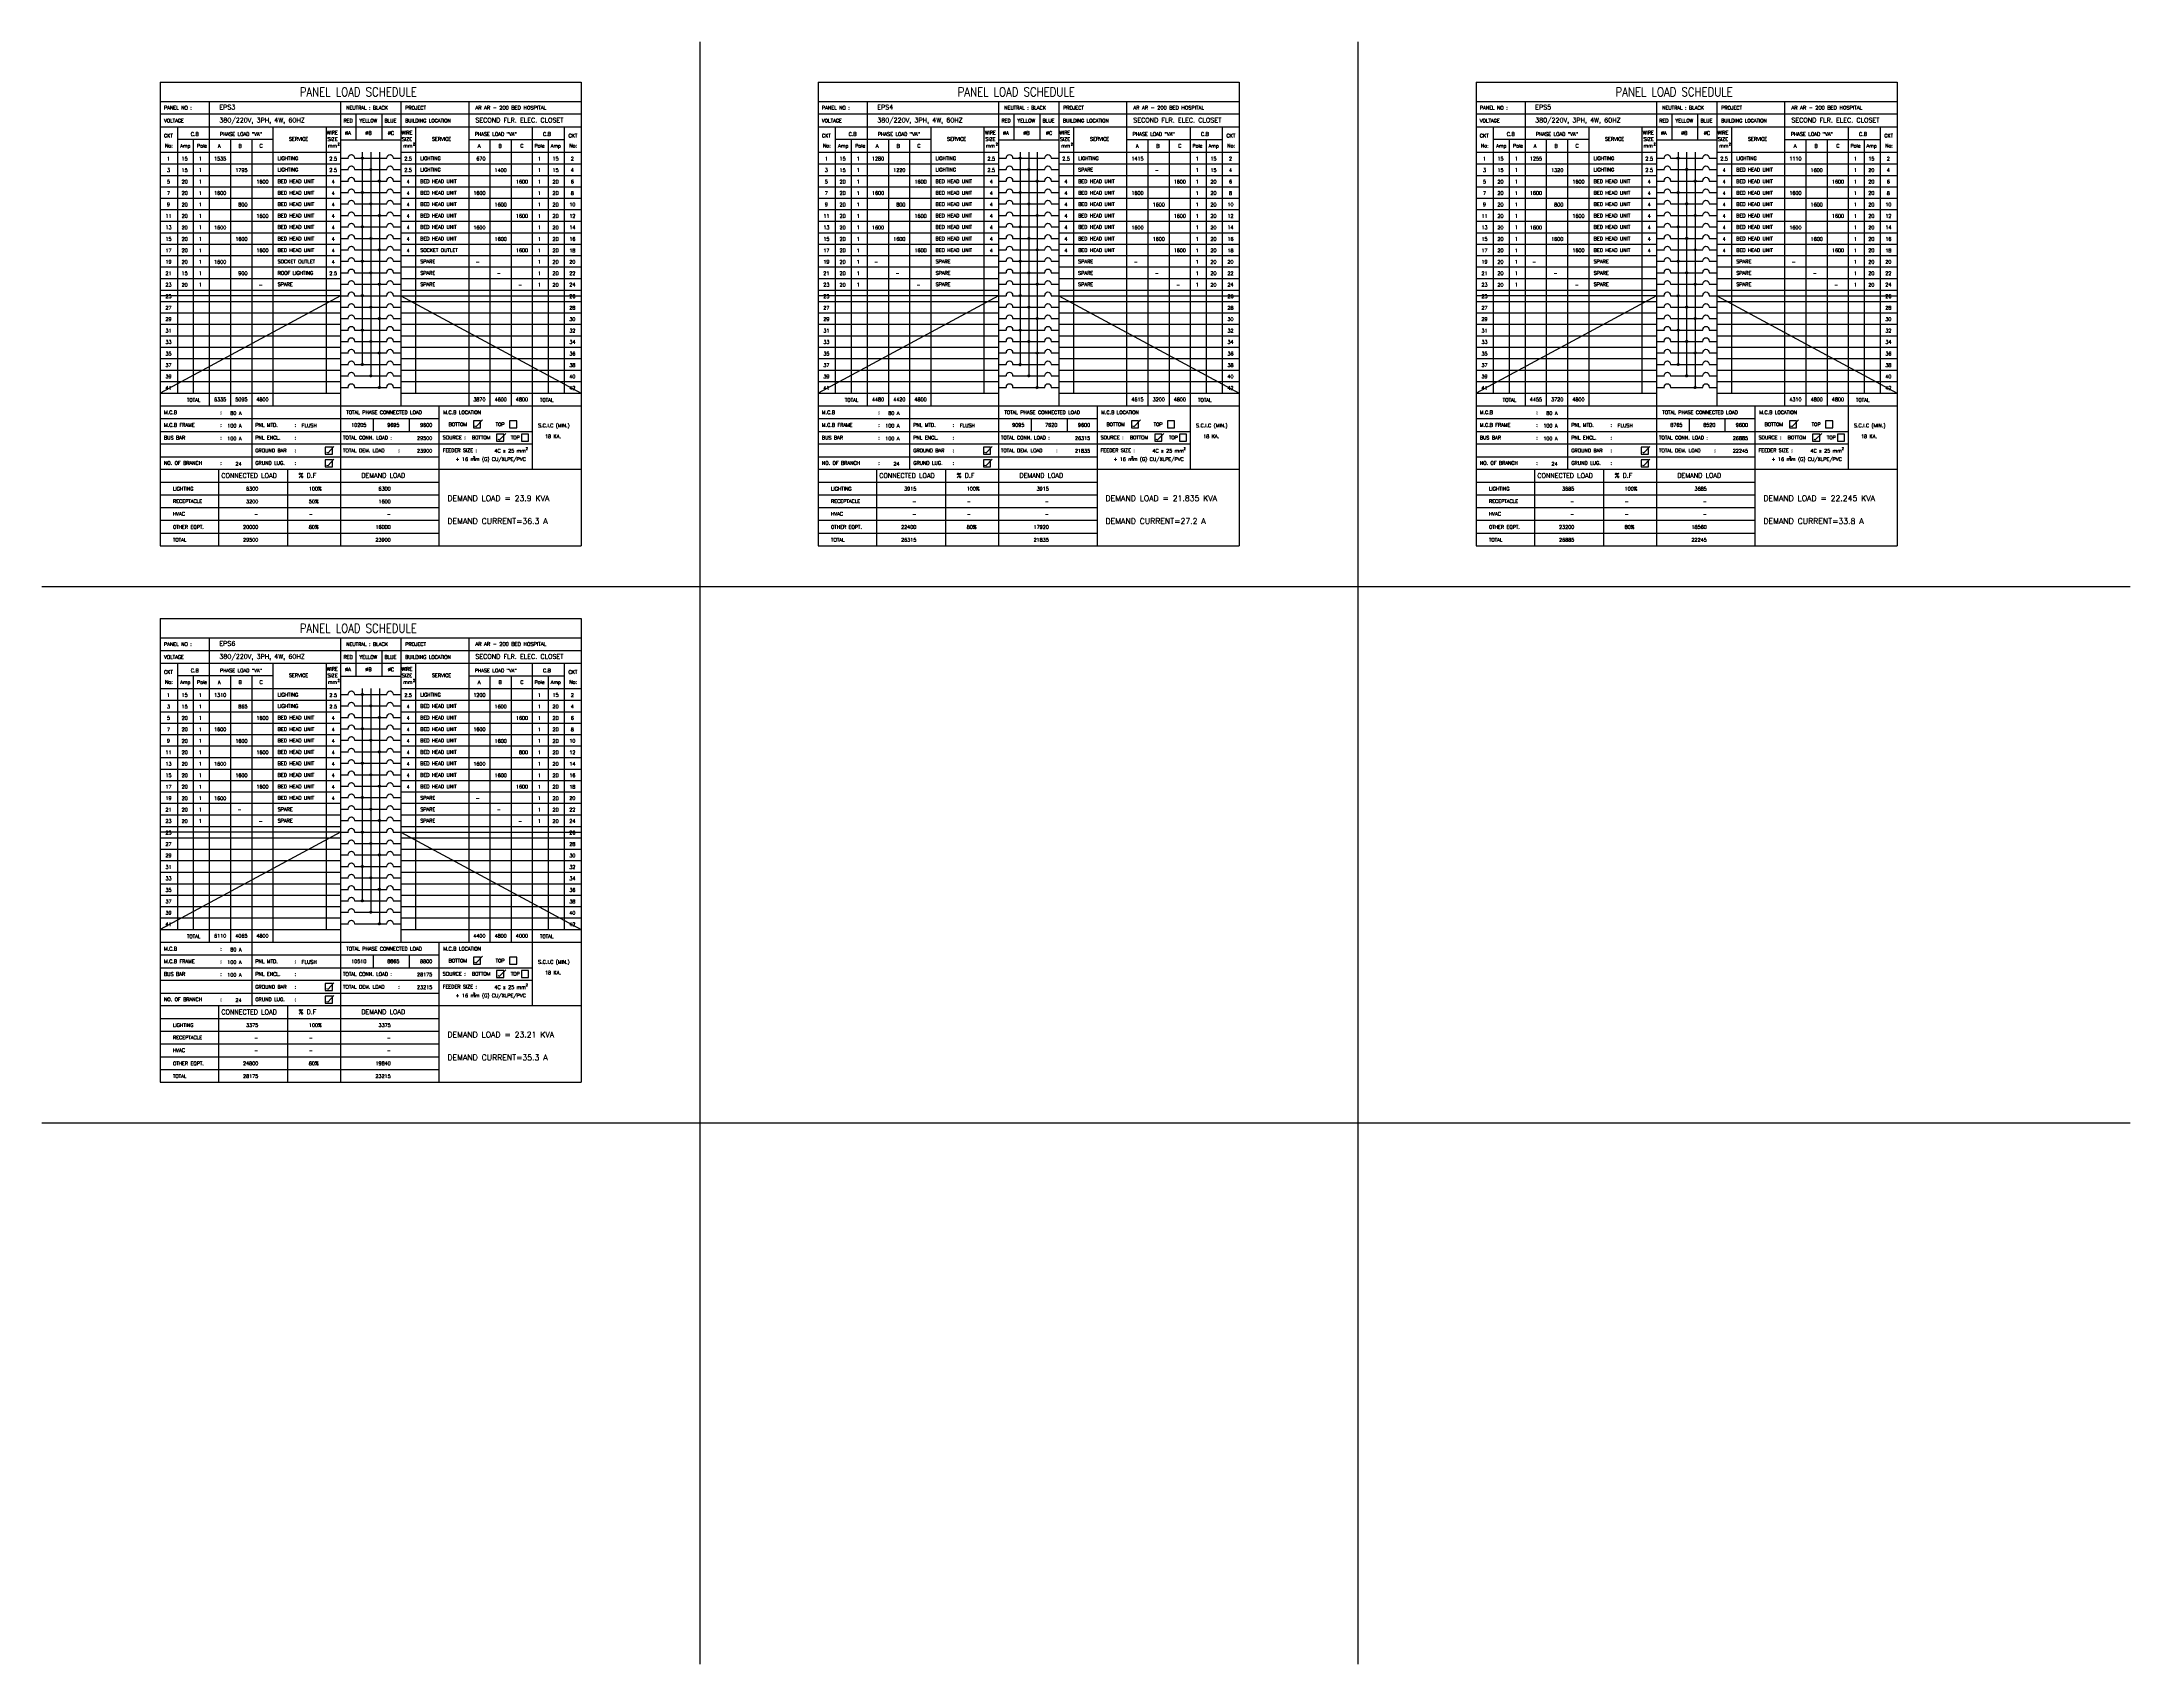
# Model space of a CAD drawing. Extents: x -114326 to -114223, y 38472 to 38552.
import ezdxf
from ezdxf.enums import TextEntityAlignment as Align

# ---------------------------------------------------------------- set-up
doc = ezdxf.new("R2010")
doc.units = 0
doc.header["$MEASUREMENT"] = 0
for name, color, linetype in [('BORDER', 4, 'CONTINUOUS'), ('E-TXT', 2, 'CONTINUOUS'), ('PANEL', 2, 'CONTINUOUS')]:
    doc.layers.add(name, color=color, linetype=linetype)
doc.styles.add('ROMANS', font='ROMANS.shx', dxfattribs={"height": 0.4})
pattern_1 = [(315, (90723.014225, 40591.791381), (0.00864749998874, 0.00864749998874), [])]
pattern_2 = [(315, (90723.014225, 40590.09324), (0.00864749998874, 0.00864749998874), [])]
pattern_3 = [(315, (90723.014225, 40588.395099), (0.00864749998874, 0.00864749998874), [])]
pattern_4 = [(315, (90723.014225, 40586.696957), (0.00864749998874, 0.00864749998874), [])]
pattern_5 = [(315, (90723.014225, 40584.998816), (0.00864749998874, 0.00864749998874), [])]
pattern_6 = [(315, (90723.014225, 40583.300675), (0.00864749998874, 0.00864749998874), [])]
pattern_7 = [(315, (90755.497567, 40591.791381), (0.00864749998874, 0.00864749998874), [])]
pattern_8 = [(315, (90755.497567, 40590.09324), (0.00864749998874, 0.00864749998874), [])]
pattern_9 = [(315, (90755.497567, 40588.395099), (0.00864749998874, 0.00864749998874), [])]
pattern_10 = [(315, (90755.497567, 40586.696957), (0.00864749998874, 0.00864749998874), [])]
pattern_11 = [(315, (90755.497567, 40584.998816), (0.00864749998874, 0.00864749998874), [])]
pattern_12 = [(315, (90755.497567, 40583.300675), (0.00864749998874, 0.00864749998874), [])]
pattern_13 = [(315, (90787.980909, 40591.791381), (0.00864749998874, 0.00864749998874), [])]
pattern_14 = [(315, (90787.980909, 40583.300675), (0.00864749998874, 0.00864749998874), [])]
pattern_15 = [(315, (90787.980909, 40584.998816), (0.00864749998874, 0.00864749998874), [])]
pattern_16 = [(315, (90787.980909, 40586.696957), (0.00864749998874, 0.00864749998874), [])]
pattern_17 = [(315, (90787.980909, 40588.395099), (0.00864749998874, 0.00864749998874), [])]
pattern_18 = [(315, (90787.980909, 40590.09324), (0.00864749998874, 0.00864749998874), [])]
pattern_19 = [(315, (90723.014225, 40565.311538), (0.00864749998874, 0.00864749998874), [])]
pattern_20 = [(315, (90723.014225, 40563.613397), (0.00864749998874, 0.00864749998874), [])]
pattern_21 = [(315, (90723.014225, 40561.915256), (0.00864749998874, 0.00864749998874), [])]
pattern_22 = [(315, (90723.014225, 40560.217115), (0.00864749998874, 0.00864749998874), [])]
pattern_23 = [(315, (90723.014225, 40558.518974), (0.00864749998874, 0.00864749998874), [])]
pattern_24 = [(315, (90723.014225, 40556.820832), (0.00864749998874, 0.00864749998874), [])]

msp = doc.modelspace()

# ---------------------------------------------------------------- hatches: boundary and pattern name
at = {"layer": 'PANEL', "linetype": 'Continuous'}
h = msp.add_hatch(dxfattribs=at)
h.set_pattern_fill('ANSI31', color=256, scale=0.068485, angle=406.041, style=0)
h.set_pattern_definition([(91.040959325, (90723.014225, 40591.791381), (-0.00855917542476, -0.00015552164567), [])])
h.paths.add_polyline_path([(-114309.96, 38546.47, 1), (-114309.86, 38546.47, 1)])
h = msp.add_hatch(dxfattribs=at)
h.set_pattern_fill('ANSI31', color=256, scale=0.097835, angle=270, style=0)
h.set_pattern_definition(pattern_1)
h.paths.add_polyline_path([(-114309.54, 38545.91, 1), (-114309.45, 38545.91, 1)])
h = msp.add_hatch(dxfattribs=at)
h.set_pattern_fill('ANSI31', color=256, scale=0.068485, angle=406.041, style=0)
h.set_pattern_definition([(91.040959325, (90755.497567, 40591.791381), (-0.00855917542476, -0.00015552164567), [])])
h.paths.add_polyline_path([(-114277.48, 38546.47, 1), (-114277.38, 38546.47, 1)])
h = msp.add_hatch(dxfattribs=at)
h.set_pattern_fill('ANSI31', color=256, scale=0.097835, angle=270, style=0)
h.set_pattern_definition(pattern_7)
h.paths.add_polyline_path([(-114277.06, 38545.91, 1), (-114276.96, 38545.91, 1)])
h = msp.add_hatch(dxfattribs=at)
h.set_pattern_fill('ANSI31', color=256, scale=0.068485, angle=406.041, style=0)
h.set_pattern_definition([(91.040959325, (90787.980909, 40591.791381), (-0.00855917542476, -0.00015552164567), [])])
h.paths.add_polyline_path([(-114245, 38546.47, 1), (-114244.9, 38546.47, 1)])
h = msp.add_hatch(dxfattribs=at)
h.set_pattern_fill('ANSI31', color=256, scale=0.097835, angle=270, style=0)
h.set_pattern_definition(pattern_13)
h.paths.add_polyline_path([(-114244.58, 38545.91, 1), (-114244.48, 38545.91, 1)])
h = msp.add_hatch(dxfattribs=at)
h.set_pattern_fill('ANSI31', color=256, scale=0.097835, angle=270, style=0)
h.set_pattern_definition(pattern_1)
h.paths.add_polyline_path([(-114309.03, 38545.34, 1), (-114309.12, 38545.34, 1)])
h = msp.add_hatch(dxfattribs=at)
h.set_pattern_fill('ANSI31', color=256, scale=0.097835, angle=270, style=0)
h.set_pattern_definition(pattern_7)
h.paths.add_polyline_path([(-114276.54, 38545.34, 1), (-114276.64, 38545.34, 1)])
h = msp.add_hatch(dxfattribs=at)
h.set_pattern_fill('ANSI31', color=256, scale=0.097835, angle=270, style=0)
h.set_pattern_definition(pattern_13)
h.paths.add_polyline_path([(-114244.06, 38545.34, 1), (-114244.16, 38545.34, 1)])
h = msp.add_hatch(dxfattribs=at)
h.set_pattern_fill('ANSI31', color=256, scale=0.097835, angle=270, style=0)
h.set_pattern_definition(pattern_1)
h.paths.add_polyline_path([(-114309.86, 38544.77, 1), (-114309.96, 38544.77, 1)])
h = msp.add_hatch(dxfattribs=at)
h.set_pattern_fill('ANSI31', color=256, scale=0.097835, angle=270, style=0)
h.set_pattern_definition(pattern_1)
h.paths.add_polyline_path([(-114309.45, 38544.21, 1), (-114309.54, 38544.21, 1)])
h = msp.add_hatch(dxfattribs=at)
h.set_pattern_fill('ANSI31', color=256, scale=0.097835, angle=270, style=0)
h.set_pattern_definition(pattern_7)
h.paths.add_polyline_path([(-114277.38, 38544.77, 1), (-114277.48, 38544.77, 1)])
h = msp.add_hatch(dxfattribs=at)
h.set_pattern_fill('ANSI31', color=256, scale=0.097835, angle=270, style=0)
h.set_pattern_definition(pattern_7)
h.paths.add_polyline_path([(-114276.96, 38544.21, 1), (-114277.06, 38544.21, 1)])
h = msp.add_hatch(dxfattribs=at)
h.set_pattern_fill('ANSI31', color=256, scale=0.097835, angle=270, style=0)
h.set_pattern_definition(pattern_13)
h.paths.add_polyline_path([(-114244.9, 38544.77, 1), (-114245, 38544.77, 1)])
h = msp.add_hatch(dxfattribs=at)
h.set_pattern_fill('ANSI31', color=256, scale=0.097835, angle=270, style=0)
h.set_pattern_definition(pattern_13)
h.paths.add_polyline_path([(-114244.48, 38544.21, 1), (-114244.58, 38544.21, 1)])
h = msp.add_hatch(dxfattribs=at)
h.set_pattern_fill('ANSI31', color=256, scale=0.097835, angle=270, style=0)
h.set_pattern_definition(pattern_2)
h.paths.add_polyline_path([(-114309.86, 38543.08, 1), (-114309.96, 38543.08, 1)])
h = msp.add_hatch(dxfattribs=at)
h.set_pattern_fill('ANSI31', color=256, scale=0.097835, angle=270, style=0)
h.set_pattern_definition(pattern_1)
h.paths.add_polyline_path([(-114309.03, 38543.64, 1), (-114309.12, 38543.64, 1)])
h = msp.add_hatch(dxfattribs=at)
h.set_pattern_fill('ANSI31', color=256, scale=0.097835, angle=270, style=0)
h.set_pattern_definition(pattern_8)
h.paths.add_polyline_path([(-114277.38, 38543.08, 1), (-114277.48, 38543.08, 1)])
h = msp.add_hatch(dxfattribs=at)
h.set_pattern_fill('ANSI31', color=256, scale=0.097835, angle=270, style=0)
h.set_pattern_definition(pattern_7)
h.paths.add_polyline_path([(-114276.54, 38543.64, 1), (-114276.64, 38543.64, 1)])
h = msp.add_hatch(dxfattribs=at)
h.set_pattern_fill('ANSI31', color=256, scale=0.097835, angle=270, style=0)
h.set_pattern_definition(pattern_18)
h.paths.add_polyline_path([(-114244.9, 38543.08, 1), (-114245, 38543.08, 1)])
h = msp.add_hatch(dxfattribs=at)
h.set_pattern_fill('ANSI31', color=256, scale=0.097835, angle=270, style=0)
h.set_pattern_definition(pattern_13)
h.paths.add_polyline_path([(-114244.06, 38543.64, 1), (-114244.16, 38543.64, 1)])
h = msp.add_hatch(dxfattribs=at)
h.set_pattern_fill('ANSI31', color=256, scale=0.097835, angle=270, style=0)
h.set_pattern_definition(pattern_2)
h.paths.add_polyline_path([(-114309.45, 38542.51, 1), (-114309.54, 38542.51, 1)])
h = msp.add_hatch(dxfattribs=at)
h.set_pattern_fill('ANSI31', color=256, scale=0.097835, angle=270, style=0)
h.set_pattern_definition(pattern_2)
h.paths.add_polyline_path([(-114309.03, 38541.94, 1), (-114309.12, 38541.94, 1)])
h = msp.add_hatch(dxfattribs=at)
h.set_pattern_fill('ANSI31', color=256, scale=0.097835, angle=270, style=0)
h.set_pattern_definition(pattern_8)
h.paths.add_polyline_path([(-114276.96, 38542.51, 1), (-114277.06, 38542.51, 1)])
h = msp.add_hatch(dxfattribs=at)
h.set_pattern_fill('ANSI31', color=256, scale=0.097835, angle=270, style=0)
h.set_pattern_definition(pattern_8)
h.paths.add_polyline_path([(-114276.54, 38541.94, 1), (-114276.64, 38541.94, 1)])
h = msp.add_hatch(dxfattribs=at)
h.set_pattern_fill('ANSI31', color=256, scale=0.097835, angle=270, style=0)
h.set_pattern_definition(pattern_18)
h.paths.add_polyline_path([(-114244.48, 38542.51, 1), (-114244.58, 38542.51, 1)])
h = msp.add_hatch(dxfattribs=at)
h.set_pattern_fill('ANSI31', color=256, scale=0.097835, angle=270, style=0)
h.set_pattern_definition(pattern_18)
h.paths.add_polyline_path([(-114244.06, 38541.94, 1), (-114244.16, 38541.94, 1)])
h = msp.add_hatch(dxfattribs=at)
h.set_pattern_fill('ANSI31', color=256, scale=0.097835, angle=270, style=0)
h.set_pattern_definition(pattern_3)
h.paths.add_polyline_path([(-114309.86, 38541.38, 1), (-114309.96, 38541.38, 1)])
h = msp.add_hatch(dxfattribs=at)
h.set_pattern_fill('ANSI31', color=256, scale=0.097835, angle=270, style=0)
h.set_pattern_definition(pattern_3)
h.paths.add_polyline_path([(-114309.45, 38540.81, 1), (-114309.54, 38540.81, 1)])
h = msp.add_hatch(dxfattribs=at)
h.set_pattern_fill('ANSI31', color=256, scale=0.097835, angle=270, style=0)
h.set_pattern_definition(pattern_9)
h.paths.add_polyline_path([(-114277.38, 38541.38, 1), (-114277.48, 38541.38, 1)])
h = msp.add_hatch(dxfattribs=at)
h.set_pattern_fill('ANSI31', color=256, scale=0.097835, angle=270, style=0)
h.set_pattern_definition(pattern_9)
h.paths.add_polyline_path([(-114276.96, 38540.81, 1), (-114277.06, 38540.81, 1)])
h = msp.add_hatch(dxfattribs=at)
h.set_pattern_fill('ANSI31', color=256, scale=0.097835, angle=270, style=0)
h.set_pattern_definition(pattern_17)
h.paths.add_polyline_path([(-114244.9, 38541.38, 1), (-114245, 38541.38, 1)])
h = msp.add_hatch(dxfattribs=at)
h.set_pattern_fill('ANSI31', color=256, scale=0.097835, angle=270, style=0)
h.set_pattern_definition(pattern_17)
h.paths.add_polyline_path([(-114244.48, 38540.81, 1), (-114244.58, 38540.81, 1)])
h = msp.add_hatch(dxfattribs=at)
h.set_pattern_fill('ANSI31', color=256, scale=0.097835, angle=270, style=0)
h.set_pattern_definition(pattern_3)
h.paths.add_polyline_path([(-114309.03, 38540.25, 1), (-114309.12, 38540.25, 1)])
h = msp.add_hatch(dxfattribs=at)
h.set_pattern_fill('ANSI31', color=256, scale=0.097835, angle=270, style=0)
h.set_pattern_definition(pattern_9)
h.paths.add_polyline_path([(-114276.54, 38540.25, 1), (-114276.64, 38540.25, 1)])
h = msp.add_hatch(dxfattribs=at)
h.set_pattern_fill('ANSI31', color=256, scale=0.097835, angle=270, style=0)
h.set_pattern_definition(pattern_17)
h.paths.add_polyline_path([(-114244.06, 38540.25, 1), (-114244.16, 38540.25, 1)])
h = msp.add_hatch(dxfattribs=at)
h.set_pattern_fill('ANSI31', color=256, scale=0.097835, angle=270, style=0)
h.set_pattern_definition(pattern_4)
h.paths.add_polyline_path([(-114309.86, 38539.68, 1), (-114309.96, 38539.68, 1)])
h = msp.add_hatch(dxfattribs=at)
h.set_pattern_fill('ANSI31', color=256, scale=0.097835, angle=270, style=0)
h.set_pattern_definition(pattern_4)
h.paths.add_polyline_path([(-114309.45, 38539.11, 1), (-114309.54, 38539.11, 1)])
h = msp.add_hatch(dxfattribs=at)
h.set_pattern_fill('ANSI31', color=256, scale=0.097835, angle=270, style=0)
h.set_pattern_definition(pattern_10)
h.paths.add_polyline_path([(-114277.38, 38539.68, 1), (-114277.48, 38539.68, 1)])
h = msp.add_hatch(dxfattribs=at)
h.set_pattern_fill('ANSI31', color=256, scale=0.097835, angle=270, style=0)
h.set_pattern_definition(pattern_10)
h.paths.add_polyline_path([(-114276.96, 38539.11, 1), (-114277.06, 38539.11, 1)])
h = msp.add_hatch(dxfattribs=at)
h.set_pattern_fill('ANSI31', color=256, scale=0.097835, angle=270, style=0)
h.set_pattern_definition(pattern_16)
h.paths.add_polyline_path([(-114244.9, 38539.68, 1), (-114245, 38539.68, 1)])
h = msp.add_hatch(dxfattribs=at)
h.set_pattern_fill('ANSI31', color=256, scale=0.097835, angle=270, style=0)
h.set_pattern_definition(pattern_16)
h.paths.add_polyline_path([(-114244.48, 38539.11, 1), (-114244.58, 38539.11, 1)])
h = msp.add_hatch(dxfattribs=at)
h.set_pattern_fill('ANSI31', color=256, scale=0.097835, angle=270, style=0)
h.set_pattern_definition(pattern_5)
h.paths.add_polyline_path([(-114309.86, 38537.98, 1), (-114309.96, 38537.98, 1)])
h = msp.add_hatch(dxfattribs=at)
h.set_pattern_fill('ANSI31', color=256, scale=0.097835, angle=270, style=0)
h.set_pattern_definition(pattern_4)
h.paths.add_polyline_path([(-114309.03, 38538.55, 1), (-114309.12, 38538.55, 1)])
h = msp.add_hatch(dxfattribs=at)
h.set_pattern_fill('ANSI31', color=256, scale=0.097835, angle=270, style=0)
h.set_pattern_definition(pattern_11)
h.paths.add_polyline_path([(-114277.38, 38537.98, 1), (-114277.48, 38537.98, 1)])
h = msp.add_hatch(dxfattribs=at)
h.set_pattern_fill('ANSI31', color=256, scale=0.097835, angle=270, style=0)
h.set_pattern_definition(pattern_10)
h.paths.add_polyline_path([(-114276.54, 38538.55, 1), (-114276.64, 38538.55, 1)])
h = msp.add_hatch(dxfattribs=at)
h.set_pattern_fill('ANSI31', color=256, scale=0.097835, angle=270, style=0)
h.set_pattern_definition(pattern_15)
h.paths.add_polyline_path([(-114244.9, 38537.98, 1), (-114245, 38537.98, 1)])
h = msp.add_hatch(dxfattribs=at)
h.set_pattern_fill('ANSI31', color=256, scale=0.097835, angle=270, style=0)
h.set_pattern_definition(pattern_16)
h.paths.add_polyline_path([(-114244.06, 38538.55, 1), (-114244.16, 38538.55, 1)])
h = msp.add_hatch(dxfattribs=at)
h.set_pattern_fill('ANSI31', color=256, scale=0.097835, angle=270, style=0)
h.set_pattern_definition(pattern_5)
h.paths.add_polyline_path([(-114309.45, 38537.42, 1), (-114309.54, 38537.42, 1)])
h = msp.add_hatch(dxfattribs=at)
h.set_pattern_fill('ANSI31', color=256, scale=0.097835, angle=270, style=0)
h.set_pattern_definition(pattern_5)
h.paths.add_polyline_path([(-114309.03, 38536.85, 1), (-114309.12, 38536.85, 1)])
h = msp.add_hatch(dxfattribs=at)
h.set_pattern_fill('ANSI31', color=256, scale=0.097835, angle=270, style=0)
h.set_pattern_definition(pattern_11)
h.paths.add_polyline_path([(-114276.96, 38537.42, 1), (-114277.06, 38537.42, 1)])
h = msp.add_hatch(dxfattribs=at)
h.set_pattern_fill('ANSI31', color=256, scale=0.097835, angle=270, style=0)
h.set_pattern_definition(pattern_11)
h.paths.add_polyline_path([(-114276.54, 38536.85, 1), (-114276.64, 38536.85, 1)])
h = msp.add_hatch(dxfattribs=at)
h.set_pattern_fill('ANSI31', color=256, scale=0.097835, angle=270, style=0)
h.set_pattern_definition(pattern_15)
h.paths.add_polyline_path([(-114244.48, 38537.42, 1), (-114244.58, 38537.42, 1)])
h = msp.add_hatch(dxfattribs=at)
h.set_pattern_fill('ANSI31', color=256, scale=0.097835, angle=270, style=0)
h.set_pattern_definition(pattern_15)
h.paths.add_polyline_path([(-114244.06, 38536.85, 1), (-114244.16, 38536.85, 1)])
h = msp.add_hatch(dxfattribs=at)
h.set_pattern_fill('ANSI31', color=256, scale=0.097835, angle=270, style=0)
h.set_pattern_definition(pattern_6)
h.paths.add_polyline_path([(-114309.86, 38536.28, 1), (-114309.96, 38536.28, 1)])
h = msp.add_hatch(dxfattribs=at)
h.set_pattern_fill('ANSI31', color=256, scale=0.097835, angle=270, style=0)
h.set_pattern_definition(pattern_6)
h.paths.add_polyline_path([(-114309.45, 38535.72, 1), (-114309.54, 38535.72, 1)])
h = msp.add_hatch(dxfattribs=at)
h.set_pattern_fill('ANSI31', color=256, scale=0.097835, angle=270, style=0)
h.set_pattern_definition(pattern_12)
h.paths.add_polyline_path([(-114277.38, 38536.28, 1), (-114277.48, 38536.28, 1)])
h = msp.add_hatch(dxfattribs=at)
h.set_pattern_fill('ANSI31', color=256, scale=0.097835, angle=270, style=0)
h.set_pattern_definition(pattern_12)
h.paths.add_polyline_path([(-114276.96, 38535.72, 1), (-114277.06, 38535.72, 1)])
h = msp.add_hatch(dxfattribs=at)
h.set_pattern_fill('ANSI31', color=256, scale=0.097835, angle=270, style=0)
h.set_pattern_definition(pattern_14)
h.paths.add_polyline_path([(-114244.9, 38536.28, 1), (-114245, 38536.28, 1)])
h = msp.add_hatch(dxfattribs=at)
h.set_pattern_fill('ANSI31', color=256, scale=0.097835, angle=270, style=0)
h.set_pattern_definition(pattern_14)
h.paths.add_polyline_path([(-114244.48, 38535.72, 1), (-114244.58, 38535.72, 1)])
h = msp.add_hatch(dxfattribs=at)
h.set_pattern_fill('ANSI31', color=256, scale=0.097835, angle=270, style=0)
h.set_pattern_definition(pattern_6)
h.paths.add_polyline_path([(-114309.03, 38535.15, 1), (-114309.12, 38535.15, 1)])
h = msp.add_hatch(dxfattribs=at)
h.set_pattern_fill('ANSI31', color=256, scale=0.097835, angle=270, style=0)
h.set_pattern_definition(pattern_12)
h.paths.add_polyline_path([(-114276.54, 38535.15, 1), (-114276.64, 38535.15, 1)])
h = msp.add_hatch(dxfattribs=at)
h.set_pattern_fill('ANSI31', color=256, scale=0.097835, angle=270, style=0)
h.set_pattern_definition(pattern_14)
h.paths.add_polyline_path([(-114244.06, 38535.15, 1), (-114244.16, 38535.15, 1)])
h = msp.add_hatch(dxfattribs=at)
h.set_pattern_fill('ANSI31', color=256, scale=0.068485, angle=406.041, style=0)
h.set_pattern_definition([(91.040959325, (90723.014225, 40565.311538), (-0.00855917542476, -0.00015552164567), [])])
h.paths.add_polyline_path([(-114309.96, 38519.99, 1), (-114309.86, 38519.99, 1)])
h = msp.add_hatch(dxfattribs=at)
h.set_pattern_fill('ANSI31', color=256, scale=0.097835, angle=270, style=0)
h.set_pattern_definition(pattern_19)
h.paths.add_polyline_path([(-114309.54, 38519.43, 1), (-114309.45, 38519.43, 1)])
h = msp.add_hatch(dxfattribs=at)
h.set_pattern_fill('ANSI31', color=256, scale=0.097835, angle=270, style=0)
h.set_pattern_definition(pattern_19)
h.paths.add_polyline_path([(-114309.86, 38518.3, 1), (-114309.96, 38518.3, 1)])
h = msp.add_hatch(dxfattribs=at)
h.set_pattern_fill('ANSI31', color=256, scale=0.097835, angle=270, style=0)
h.set_pattern_definition(pattern_19)
h.paths.add_polyline_path([(-114309.03, 38518.86, 1), (-114309.12, 38518.86, 1)])
h = msp.add_hatch(dxfattribs=at)
h.set_pattern_fill('ANSI31', color=256, scale=0.097835, angle=270, style=0)
h.set_pattern_definition(pattern_19)
h.paths.add_polyline_path([(-114309.45, 38517.73, 1), (-114309.54, 38517.73, 1)])
h = msp.add_hatch(dxfattribs=at)
h.set_pattern_fill('ANSI31', color=256, scale=0.097835, angle=270, style=0)
h.set_pattern_definition(pattern_19)
h.paths.add_polyline_path([(-114309.03, 38517.16, 1), (-114309.12, 38517.16, 1)])
h = msp.add_hatch(dxfattribs=at)
h.set_pattern_fill('ANSI31', color=256, scale=0.097835, angle=270, style=0)
h.set_pattern_definition(pattern_20)
h.paths.add_polyline_path([(-114309.86, 38516.6, 1), (-114309.96, 38516.6, 1)])
h = msp.add_hatch(dxfattribs=at)
h.set_pattern_fill('ANSI31', color=256, scale=0.097835, angle=270, style=0)
h.set_pattern_definition(pattern_20)
h.paths.add_polyline_path([(-114309.45, 38516.03, 1), (-114309.54, 38516.03, 1)])
h = msp.add_hatch(dxfattribs=at)
h.set_pattern_fill('ANSI31', color=256, scale=0.097835, angle=270, style=0)
h.set_pattern_definition(pattern_20)
h.paths.add_polyline_path([(-114309.03, 38515.46, 1), (-114309.12, 38515.46, 1)])
h = msp.add_hatch(dxfattribs=at)
h.set_pattern_fill('ANSI31', color=256, scale=0.097835, angle=270, style=0)
h.set_pattern_definition(pattern_21)
h.paths.add_polyline_path([(-114309.86, 38514.9, 1), (-114309.96, 38514.9, 1)])
h = msp.add_hatch(dxfattribs=at)
h.set_pattern_fill('ANSI31', color=256, scale=0.097835, angle=270, style=0)
h.set_pattern_definition(pattern_21)
h.paths.add_polyline_path([(-114309.45, 38514.33, 1), (-114309.54, 38514.33, 1)])
h = msp.add_hatch(dxfattribs=at)
h.set_pattern_fill('ANSI31', color=256, scale=0.097835, angle=270, style=0)
h.set_pattern_definition(pattern_22)
h.paths.add_polyline_path([(-114309.86, 38513.2, 1), (-114309.96, 38513.2, 1)])
h = msp.add_hatch(dxfattribs=at)
h.set_pattern_fill('ANSI31', color=256, scale=0.097835, angle=270, style=0)
h.set_pattern_definition(pattern_21)
h.paths.add_polyline_path([(-114309.03, 38513.77, 1), (-114309.12, 38513.77, 1)])
h = msp.add_hatch(dxfattribs=at)
h.set_pattern_fill('ANSI31', color=256, scale=0.097835, angle=270, style=0)
h.set_pattern_definition(pattern_22)
h.paths.add_polyline_path([(-114309.45, 38512.63, 1), (-114309.54, 38512.63, 1)])
h = msp.add_hatch(dxfattribs=at)
h.set_pattern_fill('ANSI31', color=256, scale=0.097835, angle=270, style=0)
h.set_pattern_definition(pattern_22)
h.paths.add_polyline_path([(-114309.03, 38512.07, 1), (-114309.12, 38512.07, 1)])
h = msp.add_hatch(dxfattribs=at)
h.set_pattern_fill('ANSI31', color=256, scale=0.097835, angle=270, style=0)
h.set_pattern_definition(pattern_23)
h.paths.add_polyline_path([(-114309.86, 38511.5, 1), (-114309.96, 38511.5, 1)])
h = msp.add_hatch(dxfattribs=at)
h.set_pattern_fill('ANSI31', color=256, scale=0.097835, angle=270, style=0)
h.set_pattern_definition(pattern_23)
h.paths.add_polyline_path([(-114309.45, 38510.94, 1), (-114309.54, 38510.94, 1)])
h = msp.add_hatch(dxfattribs=at)
h.set_pattern_fill('ANSI31', color=256, scale=0.097835, angle=270, style=0)
h.set_pattern_definition(pattern_23)
h.paths.add_polyline_path([(-114309.03, 38510.37, 1), (-114309.12, 38510.37, 1)])
h = msp.add_hatch(dxfattribs=at)
h.set_pattern_fill('ANSI31', color=256, scale=0.097835, angle=270, style=0)
h.set_pattern_definition(pattern_24)
h.paths.add_polyline_path([(-114309.86, 38509.8, 1), (-114309.96, 38509.8, 1)])
h = msp.add_hatch(dxfattribs=at)
h.set_pattern_fill('ANSI31', color=256, scale=0.097835, angle=270, style=0)
h.set_pattern_definition(pattern_24)
h.paths.add_polyline_path([(-114309.45, 38509.24, 1), (-114309.54, 38509.24, 1)])
h = msp.add_hatch(dxfattribs=at)
h.set_pattern_fill('ANSI31', color=256, scale=0.097835, angle=270, style=0)
h.set_pattern_definition(pattern_24)
h.paths.add_polyline_path([(-114309.03, 38508.67, 1), (-114309.12, 38508.67, 1)])

# ---------------------------------------------------------------- linework, layer by layer
at = {"layer": 'BORDER', "color": 1}
for p, q in [((-114293.25, 38552.22), (-114293.25, 38472.12)), ((-114260.77, 38552.22), (-114260.77, 38472.12)), ((-114325.74, 38525.33), (-114222.63, 38525.33)), ((-114325.74, 38498.85), (-114222.63, 38498.85))]:
    msp.add_line(p, q, dxfattribs=at)
at = {"layer": 'PANEL', "color": 6}
for p, q in [((-114319.89, 38550.22), (-114319.89, 38527.33)), ((-114319.89, 38550.22), (-114299.1, 38550.22)), ((-114299.1, 38550.22), (-114299.1, 38527.33)), ((-114287.41, 38550.22), (-114287.41, 38527.33)), ((-114287.41, 38550.22), (-114266.62, 38550.22)), ((-114266.62, 38550.22), (-114266.62, 38527.33)), ((-114254.92, 38550.22), (-114234.13, 38550.22)), ((-114254.92, 38550.22), (-114254.92, 38527.33)), ((-114234.13, 38550.22), (-114234.13, 38527.33)), ((-114319.89, 38527.33), (-114299.1, 38527.33)), ((-114287.41, 38527.33), (-114266.62, 38527.33)), ((-114254.92, 38527.33), (-114234.13, 38527.33)), ((-114319.89, 38523.74), (-114319.89, 38500.85)), ((-114319.89, 38523.74), (-114299.1, 38523.74)), ((-114299.1, 38523.74), (-114299.1, 38500.85)), ((-114319.89, 38500.85), (-114299.1, 38500.85))]:
    msp.add_line(p, q, dxfattribs=at)
at = {"layer": 'PANEL', "color": 2}
for p, q in [((-114319.89, 38549.27), (-114299.1, 38549.27)), ((-114310.98, 38549.27), (-114310.98, 38534.24)), ((-114308.01, 38549.27), (-114308.01, 38534.24)), ((-114287.41, 38549.27), (-114266.62, 38549.27)), ((-114278.5, 38549.27), (-114278.5, 38534.24)), ((-114275.53, 38549.27), (-114275.53, 38534.24)), ((-114254.92, 38549.27), (-114234.13, 38549.27)), ((-114246.01, 38549.27), (-114246.01, 38534.24)), ((-114243.04, 38549.27), (-114243.04, 38534.24)), ((-114319.89, 38548.01), (-114299.1, 38548.01)), ((-114287.41, 38548.01), (-114266.62, 38548.01)), ((-114254.92, 38548.01), (-114234.13, 38548.01)), ((-114310.98, 38547.38), (-114308.01, 38547.38)), ((-114278.5, 38547.38), (-114275.53, 38547.38)), ((-114246.01, 38547.38), (-114243.04, 38547.38)), ((-114319.89, 38534.24), (-114299.1, 38534.24)), ((-114287.41, 38534.24), (-114266.62, 38534.24)), ((-114254.92, 38534.24), (-114234.13, 38534.24)), ((-114319.89, 38522.79), (-114299.1, 38522.79)), ((-114310.98, 38522.79), (-114310.98, 38507.76)), ((-114308.01, 38522.79), (-114308.01, 38507.76)), ((-114319.89, 38521.53), (-114299.1, 38521.53)), ((-114310.98, 38520.9), (-114308.01, 38520.9)), ((-114319.89, 38507.76), (-114299.1, 38507.76))]:
    msp.add_line(p, q, dxfattribs=at)
at = {"layer": 'PANEL', "color": 11}
for p, q in [((-114317.47, 38549.27), (-114317.47, 38534.24)), ((-114304.66, 38549.27), (-114304.66, 38534.24)), ((-114284.99, 38549.27), (-114284.99, 38534.24)), ((-114272.18, 38549.27), (-114272.18, 38534.24)), ((-114252.5, 38549.27), (-114252.5, 38534.24)), ((-114239.7, 38549.27), (-114239.7, 38534.24)), ((-114319.04, 38548.01), (-114319.04, 38534.87)), ((-114314.33, 38548.01), (-114314.33, 38534.24)), ((-114311.7, 38548.01), (-114311.7, 38534.87)), ((-114307.28, 38548.01), (-114307.28, 38534.87)), ((-114301.52, 38548.01), (-114301.52, 38531.11)), ((-114299.95, 38548.01), (-114299.95, 38534.87)), ((-114286.56, 38548.01), (-114286.56, 38534.87)), ((-114281.84, 38548.01), (-114281.84, 38534.24)), ((-114279.22, 38548.01), (-114279.22, 38534.87)), ((-114274.8, 38548.01), (-114274.8, 38534.87)), ((-114269.04, 38548.01), (-114269.04, 38531.11)), ((-114267.46, 38548.01), (-114267.46, 38534.87)), ((-114254.08, 38548.01), (-114254.08, 38534.87)), ((-114249.36, 38548.01), (-114249.36, 38534.24)), ((-114246.74, 38548.01), (-114246.74, 38534.87)), ((-114242.32, 38548.01), (-114242.32, 38534.87)), ((-114236.55, 38548.01), (-114236.55, 38531.11)), ((-114234.98, 38548.01), (-114234.98, 38534.87)), ((-114314.33, 38547.39), (-114319.04, 38547.39)), ((-114318.26, 38547.39), (-114318.26, 38534.87)), ((-114316.42, 38547.39), (-114316.42, 38534.24)), ((-114315.37, 38547.39), (-114315.37, 38531.11)), ((-114304.66, 38547.39), (-114299.95, 38547.39)), ((-114303.61, 38547.39), (-114303.61, 38534.24)), ((-114302.57, 38547.39), (-114302.57, 38534.24)), ((-114300.73, 38547.39), (-114300.73, 38534.87)), ((-114281.84, 38547.39), (-114286.56, 38547.39)), ((-114285.77, 38547.39), (-114285.77, 38534.87)), ((-114283.94, 38547.39), (-114283.94, 38534.24)), ((-114282.89, 38547.39), (-114282.89, 38531.11)), ((-114272.18, 38547.39), (-114267.46, 38547.39)), ((-114271.13, 38547.39), (-114271.13, 38534.24)), ((-114270.08, 38547.39), (-114270.08, 38534.24)), ((-114268.25, 38547.39), (-114268.25, 38534.87)), ((-114249.36, 38547.39), (-114254.08, 38547.39)), ((-114253.29, 38547.39), (-114253.29, 38534.87)), ((-114251.46, 38547.39), (-114251.46, 38534.24)), ((-114250.41, 38547.39), (-114250.41, 38531.11)), ((-114239.7, 38547.39), (-114234.98, 38547.39)), ((-114238.65, 38547.39), (-114238.65, 38534.24)), ((-114237.6, 38547.39), (-114237.6, 38534.24)), ((-114235.77, 38547.39), (-114235.77, 38534.87)), ((-114319.89, 38546.76), (-114310.98, 38546.76)), ((-114319.89, 38546.19), (-114310.98, 38546.19)), ((-114308.01, 38546.76), (-114299.1, 38546.76)), ((-114308.01, 38546.19), (-114299.1, 38546.19)), ((-114287.41, 38546.76), (-114278.5, 38546.76)), ((-114287.41, 38546.19), (-114278.5, 38546.19)), ((-114275.53, 38546.76), (-114266.62, 38546.76)), ((-114275.53, 38546.19), (-114266.62, 38546.19)), ((-114254.92, 38546.76), (-114246.01, 38546.76)), ((-114254.92, 38546.19), (-114246.01, 38546.19)), ((-114243.04, 38546.76), (-114234.13, 38546.76)), ((-114243.04, 38546.19), (-114234.13, 38546.19)), ((-114319.89, 38545.62), (-114310.98, 38545.62)), ((-114319.89, 38545.06), (-114310.98, 38545.06)), ((-114308.01, 38545.62), (-114299.1, 38545.62)), ((-114308.01, 38545.06), (-114299.1, 38545.06)), ((-114287.41, 38545.62), (-114278.5, 38545.62)), ((-114287.41, 38545.06), (-114278.5, 38545.06)), ((-114275.53, 38545.62), (-114266.62, 38545.62)), ((-114275.53, 38545.06), (-114266.62, 38545.06)), ((-114254.92, 38545.62), (-114246.01, 38545.62)), ((-114254.92, 38545.06), (-114246.01, 38545.06)), ((-114243.04, 38545.62), (-114234.13, 38545.62)), ((-114243.04, 38545.06), (-114234.13, 38545.06)), ((-114319.89, 38544.49), (-114310.98, 38544.49)), ((-114319.89, 38543.93), (-114310.98, 38543.93)), ((-114308.01, 38544.49), (-114299.1, 38544.49)), ((-114308.01, 38543.93), (-114299.1, 38543.93)), ((-114287.41, 38544.49), (-114278.5, 38544.49)), ((-114287.41, 38543.93), (-114278.5, 38543.93)), ((-114275.53, 38544.49), (-114266.62, 38544.49)), ((-114275.53, 38543.93), (-114266.62, 38543.93)), ((-114254.92, 38544.49), (-114246.01, 38544.49)), ((-114254.92, 38543.93), (-114246.01, 38543.93)), ((-114243.04, 38544.49), (-114234.13, 38544.49)), ((-114243.04, 38543.93), (-114234.13, 38543.93)), ((-114319.89, 38543.36), (-114310.98, 38543.36)), ((-114308.01, 38543.36), (-114299.1, 38543.36)), ((-114287.41, 38543.36), (-114278.5, 38543.36)), ((-114275.53, 38543.36), (-114266.62, 38543.36)), ((-114254.92, 38543.36), (-114246.01, 38543.36)), ((-114243.04, 38543.36), (-114234.13, 38543.36)), ((-114319.89, 38542.79), (-114310.98, 38542.79)), ((-114319.89, 38542.23), (-114310.98, 38542.23)), ((-114308.01, 38542.79), (-114299.1, 38542.79)), ((-114308.01, 38542.23), (-114299.1, 38542.23)), ((-114287.41, 38542.79), (-114278.5, 38542.79)), ((-114287.41, 38542.23), (-114278.5, 38542.23)), ((-114275.53, 38542.79), (-114266.62, 38542.79)), ((-114275.53, 38542.23), (-114266.62, 38542.23)), ((-114254.92, 38542.79), (-114246.01, 38542.79)), ((-114254.92, 38542.23), (-114246.01, 38542.23)), ((-114243.04, 38542.79), (-114234.13, 38542.79)), ((-114243.04, 38542.23), (-114234.13, 38542.23)), ((-114319.89, 38541.66), (-114310.98, 38541.66)), ((-114319.89, 38541.1), (-114310.98, 38541.1)), ((-114308.01, 38541.66), (-114299.1, 38541.66)), ((-114308.01, 38541.1), (-114299.1, 38541.1)), ((-114287.41, 38541.66), (-114278.5, 38541.66)), ((-114287.41, 38541.1), (-114278.5, 38541.1)), ((-114275.53, 38541.66), (-114266.62, 38541.66)), ((-114275.53, 38541.1), (-114266.62, 38541.1)), ((-114254.92, 38541.66), (-114246.01, 38541.66)), ((-114254.92, 38541.1), (-114246.01, 38541.1)), ((-114243.04, 38541.66), (-114234.13, 38541.66)), ((-114243.04, 38541.1), (-114234.13, 38541.1)), ((-114319.89, 38540.53), (-114310.98, 38540.53)), ((-114319.89, 38539.96), (-114310.98, 38539.96)), ((-114308.01, 38540.53), (-114299.1, 38540.53)), ((-114308.01, 38539.96), (-114299.1, 38539.96)), ((-114287.41, 38540.53), (-114278.5, 38540.53)), ((-114287.41, 38539.96), (-114278.5, 38539.96)), ((-114275.53, 38540.53), (-114266.62, 38540.53)), ((-114275.53, 38539.96), (-114266.62, 38539.96)), ((-114254.92, 38540.53), (-114246.01, 38540.53)), ((-114254.92, 38539.96), (-114246.01, 38539.96)), ((-114243.04, 38540.53), (-114234.13, 38540.53)), ((-114243.04, 38539.96), (-114234.13, 38539.96)), ((-114319.89, 38539.4), (-114310.98, 38539.4)), ((-114319.89, 38538.83), (-114310.98, 38538.83)), ((-114308.01, 38539.4), (-114299.1, 38539.4)), ((-114308.01, 38538.83), (-114299.1, 38538.83)), ((-114287.41, 38539.4), (-114278.5, 38539.4)), ((-114287.41, 38538.83), (-114278.5, 38538.83)), ((-114275.53, 38539.4), (-114266.62, 38539.4)), ((-114275.53, 38538.83), (-114266.62, 38538.83)), ((-114254.92, 38539.4), (-114246.01, 38539.4)), ((-114254.92, 38538.83), (-114246.01, 38538.83)), ((-114243.04, 38539.4), (-114234.13, 38539.4)), ((-114243.04, 38538.83), (-114234.13, 38538.83)), ((-114319.89, 38538.27), (-114310.98, 38538.27)), ((-114308.01, 38538.27), (-114299.1, 38538.27)), ((-114287.41, 38538.27), (-114278.5, 38538.27)), ((-114275.53, 38538.27), (-114266.62, 38538.27)), ((-114254.92, 38538.27), (-114246.01, 38538.27)), ((-114243.04, 38538.27), (-114234.13, 38538.27)), ((-114319.89, 38537.7), (-114310.98, 38537.7)), ((-114319.89, 38537.13), (-114310.98, 38537.13)), ((-114308.01, 38537.7), (-114299.1, 38537.7)), ((-114308.01, 38537.13), (-114299.1, 38537.13)), ((-114287.41, 38537.7), (-114278.5, 38537.7)), ((-114287.41, 38537.13), (-114278.5, 38537.13)), ((-114275.53, 38537.7), (-114266.62, 38537.7)), ((-114275.53, 38537.13), (-114266.62, 38537.13)), ((-114254.92, 38537.7), (-114246.01, 38537.7)), ((-114254.92, 38537.13), (-114246.01, 38537.13)), ((-114243.04, 38537.7), (-114234.13, 38537.7)), ((-114243.04, 38537.13), (-114234.13, 38537.13)), ((-114319.89, 38536.57), (-114310.98, 38536.57)), ((-114319.89, 38536), (-114310.98, 38536)), ((-114308.01, 38536.57), (-114299.1, 38536.57)), ((-114308.01, 38536), (-114299.1, 38536)), ((-114287.41, 38536.57), (-114278.5, 38536.57)), ((-114287.41, 38536), (-114278.5, 38536)), ((-114275.53, 38536.57), (-114266.62, 38536.57)), ((-114275.53, 38536), (-114266.62, 38536)), ((-114254.92, 38536.57), (-114246.01, 38536.57)), ((-114254.92, 38536), (-114246.01, 38536)), ((-114243.04, 38536.57), (-114234.13, 38536.57)), ((-114243.04, 38536), (-114234.13, 38536)), ((-114319.89, 38535.44), (-114310.98, 38535.44)), ((-114319.89, 38534.87), (-114310.98, 38534.87)), ((-114308.01, 38535.44), (-114299.1, 38535.44)), ((-114308.01, 38534.87), (-114299.1, 38534.87)), ((-114287.41, 38535.44), (-114278.5, 38535.44)), ((-114287.41, 38534.87), (-114278.5, 38534.87)), ((-114275.53, 38535.44), (-114266.62, 38535.44)), ((-114275.53, 38534.87), (-114266.62, 38534.87)), ((-114254.92, 38535.44), (-114246.01, 38535.44)), ((-114254.92, 38534.87), (-114246.01, 38534.87)), ((-114243.04, 38535.44), (-114234.13, 38535.44)), ((-114243.04, 38534.87), (-114234.13, 38534.87)), ((-114319.89, 38533.61), (-114306.13, 38533.61)), ((-114310.98, 38534.24), (-114310.98, 38527.33)), ((-114309.37, 38533.61), (-114309.37, 38532.98)), ((-114307.6, 38533.61), (-114307.6, 38532.98)), ((-114306.13, 38534.24), (-114306.13, 38531.11)), ((-114287.41, 38533.61), (-114273.64, 38533.61)), ((-114278.5, 38534.24), (-114278.5, 38527.33)), ((-114276.89, 38533.61), (-114276.89, 38532.98)), ((-114275.12, 38533.61), (-114275.12, 38532.98)), ((-114273.64, 38534.24), (-114273.64, 38531.11)), ((-114254.92, 38533.61), (-114241.16, 38533.61)), ((-114246.01, 38534.24), (-114246.01, 38527.33)), ((-114244.41, 38533.61), (-114244.41, 38532.98)), ((-114242.64, 38533.61), (-114242.64, 38532.98)), ((-114241.16, 38534.24), (-114241.16, 38531.11)), ((-114319.89, 38532.98), (-114301.52, 38532.98)), ((-114287.41, 38532.98), (-114269.04, 38532.98)), ((-114254.92, 38532.98), (-114236.55, 38532.98)), ((-114319.89, 38532.36), (-114301.52, 38532.36)), ((-114319.89, 38531.73), (-114306.13, 38531.73)), ((-114287.41, 38532.36), (-114269.04, 38532.36)), ((-114287.41, 38531.73), (-114273.64, 38531.73)), ((-114254.92, 38532.36), (-114236.55, 38532.36)), ((-114254.92, 38531.73), (-114241.16, 38531.73)), ((-114319.89, 38531.11), (-114299.1, 38531.11)), ((-114317.01, 38531.11), (-114317.01, 38527.33)), ((-114313.6, 38531.11), (-114313.6, 38527.33)), ((-114306.13, 38531.11), (-114306.13, 38527.33)), ((-114287.41, 38531.11), (-114266.62, 38531.11)), ((-114284.52, 38531.11), (-114284.52, 38527.33)), ((-114281.12, 38531.11), (-114281.12, 38527.33)), ((-114273.64, 38531.11), (-114273.64, 38527.33)), ((-114254.92, 38531.11), (-114234.13, 38531.11)), ((-114252.04, 38531.11), (-114252.04, 38527.33)), ((-114248.63, 38531.11), (-114248.63, 38527.33)), ((-114241.16, 38531.11), (-114241.16, 38527.33)), ((-114319.89, 38530.48), (-114306.13, 38530.48)), ((-114319.89, 38529.85), (-114306.13, 38529.85)), ((-114287.41, 38530.48), (-114273.64, 38530.48)), ((-114287.41, 38529.85), (-114273.64, 38529.85)), ((-114254.92, 38530.48), (-114241.16, 38530.48)), ((-114254.92, 38529.85), (-114241.16, 38529.85)), ((-114319.89, 38529.22), (-114306.13, 38529.22)), ((-114319.89, 38528.59), (-114306.13, 38528.59)), ((-114287.41, 38529.22), (-114273.64, 38529.22)), ((-114287.41, 38528.59), (-114273.64, 38528.59)), ((-114254.92, 38529.22), (-114241.16, 38529.22)), ((-114254.92, 38528.59), (-114241.16, 38528.59)), ((-114319.89, 38527.96), (-114306.13, 38527.96)), ((-114287.41, 38527.96), (-114273.64, 38527.96)), ((-114254.92, 38527.96), (-114241.16, 38527.96)), ((-114317.47, 38522.79), (-114317.47, 38507.76)), ((-114304.66, 38522.79), (-114304.66, 38507.76)), ((-114319.04, 38521.53), (-114319.04, 38508.39)), ((-114314.33, 38521.53), (-114314.33, 38507.76)), ((-114311.7, 38521.53), (-114311.7, 38508.39)), ((-114307.28, 38521.53), (-114307.28, 38508.39)), ((-114301.52, 38521.53), (-114301.52, 38504.63)), ((-114299.95, 38521.53), (-114299.95, 38508.39)), ((-114319.89, 38520.28), (-114310.98, 38520.28)), ((-114314.33, 38520.91), (-114319.04, 38520.91)), ((-114318.26, 38520.91), (-114318.26, 38508.39)), ((-114316.42, 38520.91), (-114316.42, 38507.76)), ((-114315.37, 38520.91), (-114315.37, 38504.63)), ((-114308.01, 38520.28), (-114299.1, 38520.28)), ((-114304.66, 38520.91), (-114299.95, 38520.91)), ((-114303.61, 38520.91), (-114303.61, 38507.76)), ((-114302.57, 38520.91), (-114302.57, 38507.76)), ((-114300.73, 38520.91), (-114300.73, 38508.39)), ((-114319.89, 38519.71), (-114310.98, 38519.71)), ((-114319.89, 38519.14), (-114310.98, 38519.14)), ((-114308.01, 38519.71), (-114299.1, 38519.71)), ((-114308.01, 38519.14), (-114299.1, 38519.14)), ((-114319.89, 38518.58), (-114310.98, 38518.58)), ((-114308.01, 38518.58), (-114299.1, 38518.58)), ((-114319.89, 38518.01), (-114310.98, 38518.01)), ((-114319.89, 38517.45), (-114310.98, 38517.45)), ((-114308.01, 38518.01), (-114299.1, 38518.01)), ((-114308.01, 38517.45), (-114299.1, 38517.45)), ((-114319.89, 38516.88), (-114310.98, 38516.88)), ((-114319.89, 38516.31), (-114310.98, 38516.31)), ((-114308.01, 38516.88), (-114299.1, 38516.88)), ((-114308.01, 38516.31), (-114299.1, 38516.31)), ((-114319.89, 38515.75), (-114310.98, 38515.75)), ((-114319.89, 38515.18), (-114310.98, 38515.18)), ((-114308.01, 38515.75), (-114299.1, 38515.75)), ((-114308.01, 38515.18), (-114299.1, 38515.18)), ((-114319.89, 38514.62), (-114310.98, 38514.62)), ((-114319.89, 38514.05), (-114310.98, 38514.05)), ((-114308.01, 38514.62), (-114299.1, 38514.62)), ((-114308.01, 38514.05), (-114299.1, 38514.05)), ((-114319.89, 38513.48), (-114310.98, 38513.48)), ((-114308.01, 38513.48), (-114299.1, 38513.48)), ((-114319.89, 38512.92), (-114310.98, 38512.92)), ((-114319.89, 38512.35), (-114310.98, 38512.35)), ((-114308.01, 38512.92), (-114299.1, 38512.92)), ((-114308.01, 38512.35), (-114299.1, 38512.35)), ((-114319.89, 38511.79), (-114310.98, 38511.79)), ((-114319.89, 38511.22), (-114310.98, 38511.22)), ((-114308.01, 38511.79), (-114299.1, 38511.79)), ((-114308.01, 38511.22), (-114299.1, 38511.22)), ((-114319.89, 38510.65), (-114310.98, 38510.65)), ((-114319.89, 38510.09), (-114310.98, 38510.09)), ((-114308.01, 38510.65), (-114299.1, 38510.65)), ((-114308.01, 38510.09), (-114299.1, 38510.09)), ((-114319.89, 38509.52), (-114310.98, 38509.52)), ((-114319.89, 38508.96), (-114310.98, 38508.96)), ((-114308.01, 38509.52), (-114299.1, 38509.52)), ((-114308.01, 38508.96), (-114299.1, 38508.96)), ((-114319.89, 38508.39), (-114310.98, 38508.39)), ((-114308.01, 38508.39), (-114299.1, 38508.39)), ((-114319.89, 38507.13), (-114306.13, 38507.13)), ((-114310.98, 38507.76), (-114310.98, 38500.85)), ((-114309.37, 38507.13), (-114309.37, 38506.5)), ((-114307.6, 38507.13), (-114307.6, 38506.5)), ((-114306.13, 38507.76), (-114306.13, 38504.63)), ((-114319.89, 38506.5), (-114301.52, 38506.5)), ((-114319.89, 38505.88), (-114301.52, 38505.88)), ((-114319.89, 38505.25), (-114306.13, 38505.25)), ((-114319.89, 38504.63), (-114299.1, 38504.63)), ((-114319.89, 38504), (-114306.13, 38504)), ((-114317.01, 38504.63), (-114317.01, 38500.85)), ((-114313.6, 38504.63), (-114313.6, 38500.85)), ((-114306.13, 38504.63), (-114306.13, 38500.85)), ((-114319.89, 38503.37), (-114306.13, 38503.37)), ((-114319.89, 38502.74), (-114306.13, 38502.74)), ((-114319.89, 38502.11), (-114306.13, 38502.11)), ((-114319.89, 38501.48), (-114306.13, 38501.48))]:
    msp.add_line(p, q, dxfattribs=at)
at = {"layer": 'PANEL'}
for p, q in [((-114319.89, 38548.65), (-114299.1, 38548.65)), ((-114310.21, 38547.38), (-114310.21, 38548.65)), ((-114308.93, 38547.38), (-114308.93, 38548.65)), ((-114287.41, 38548.65), (-114266.62, 38548.65)), ((-114277.73, 38547.38), (-114277.73, 38548.65)), ((-114276.45, 38547.38), (-114276.45, 38548.65)), ((-114254.92, 38548.65), (-114234.13, 38548.65)), ((-114245.24, 38547.38), (-114245.24, 38548.65)), ((-114243.97, 38547.38), (-114243.97, 38548.65)), ((-114310.98, 38546.47), (-114310.6, 38546.47)), ((-114310.29, 38546.47), (-114308.7, 38546.47)), ((-114309.91, 38546.76), (-114309.91, 38536.28)), ((-114309.49, 38546.76), (-114309.49, 38535.72)), ((-114309.07, 38546.76), (-114309.07, 38535.15)), ((-114308.39, 38546.47), (-114308.01, 38546.47)), ((-114278.5, 38546.47), (-114278.12, 38546.47)), ((-114277.81, 38546.47), (-114276.21, 38546.47)), ((-114277.43, 38546.76), (-114277.43, 38536.28)), ((-114277.01, 38546.76), (-114277.01, 38535.72)), ((-114276.59, 38546.76), (-114276.59, 38535.15)), ((-114275.9, 38546.47), (-114275.53, 38546.47)), ((-114246.01, 38546.47), (-114245.63, 38546.47)), ((-114245.33, 38546.47), (-114243.73, 38546.47)), ((-114244.95, 38546.76), (-114244.95, 38536.28)), ((-114244.53, 38546.76), (-114244.53, 38535.72)), ((-114244.11, 38546.76), (-114244.11, 38535.15)), ((-114243.42, 38546.47), (-114243.04, 38546.47)), ((-114310.98, 38545.91), (-114310.6, 38545.91)), ((-114310.98, 38545.34), (-114310.6, 38545.34)), ((-114310.29, 38545.91), (-114308.7, 38545.91)), ((-114310.29, 38545.34), (-114308.7, 38545.34)), ((-114308.39, 38545.91), (-114308.01, 38545.91)), ((-114308.39, 38545.34), (-114308.01, 38545.34)), ((-114278.5, 38545.91), (-114278.12, 38545.91)), ((-114278.5, 38545.34), (-114278.12, 38545.34)), ((-114277.81, 38545.91), (-114276.21, 38545.91)), ((-114277.81, 38545.34), (-114276.21, 38545.34)), ((-114275.9, 38545.91), (-114275.53, 38545.91)), ((-114275.9, 38545.34), (-114275.53, 38545.34)), ((-114246.01, 38545.91), (-114245.63, 38545.91)), ((-114246.01, 38545.34), (-114245.63, 38545.34)), ((-114245.33, 38545.91), (-114243.73, 38545.91)), ((-114245.33, 38545.34), (-114243.73, 38545.34)), ((-114243.42, 38545.91), (-114243.04, 38545.91)), ((-114243.42, 38545.34), (-114243.04, 38545.34)), ((-114310.98, 38544.77), (-114310.6, 38544.77)), ((-114310.98, 38544.21), (-114310.6, 38544.21)), ((-114310.29, 38544.77), (-114308.7, 38544.77)), ((-114310.29, 38544.21), (-114308.7, 38544.21)), ((-114308.39, 38544.77), (-114308.01, 38544.77)), ((-114308.39, 38544.21), (-114308.01, 38544.21)), ((-114278.5, 38544.77), (-114278.12, 38544.77)), ((-114278.5, 38544.21), (-114278.12, 38544.21)), ((-114277.81, 38544.77), (-114276.21, 38544.77)), ((-114277.81, 38544.21), (-114276.21, 38544.21)), ((-114275.9, 38544.77), (-114275.53, 38544.77)), ((-114275.9, 38544.21), (-114275.53, 38544.21)), ((-114246.01, 38544.77), (-114245.63, 38544.77)), ((-114246.01, 38544.21), (-114245.63, 38544.21)), ((-114245.33, 38544.77), (-114243.73, 38544.77)), ((-114245.33, 38544.21), (-114243.73, 38544.21)), ((-114243.42, 38544.77), (-114243.04, 38544.77)), ((-114243.42, 38544.21), (-114243.04, 38544.21)), ((-114310.98, 38543.64), (-114310.6, 38543.64)), ((-114310.98, 38543.08), (-114310.6, 38543.08)), ((-114310.29, 38543.64), (-114308.7, 38543.64)), ((-114310.29, 38543.08), (-114308.7, 38543.08)), ((-114308.39, 38543.64), (-114308.01, 38543.64)), ((-114308.39, 38543.08), (-114308.01, 38543.08)), ((-114278.5, 38543.64), (-114278.12, 38543.64)), ((-114278.5, 38543.08), (-114278.12, 38543.08)), ((-114277.81, 38543.64), (-114276.21, 38543.64)), ((-114277.81, 38543.08), (-114276.21, 38543.08)), ((-114275.9, 38543.64), (-114275.53, 38543.64)), ((-114275.9, 38543.08), (-114275.53, 38543.08)), ((-114246.01, 38543.64), (-114245.63, 38543.64)), ((-114246.01, 38543.08), (-114245.63, 38543.08)), ((-114245.33, 38543.64), (-114243.73, 38543.64)), ((-114245.33, 38543.08), (-114243.73, 38543.08)), ((-114243.42, 38543.64), (-114243.04, 38543.64)), ((-114243.42, 38543.08), (-114243.04, 38543.08)), ((-114310.98, 38542.51), (-114310.6, 38542.51)), ((-114310.98, 38541.94), (-114310.6, 38541.94)), ((-114310.29, 38542.51), (-114308.7, 38542.51)), ((-114310.29, 38541.94), (-114308.7, 38541.94)), ((-114308.39, 38542.51), (-114308.01, 38542.51)), ((-114308.39, 38541.94), (-114308.01, 38541.94)), ((-114278.5, 38542.51), (-114278.12, 38542.51)), ((-114278.5, 38541.94), (-114278.12, 38541.94)), ((-114277.81, 38542.51), (-114276.21, 38542.51)), ((-114277.81, 38541.94), (-114276.21, 38541.94)), ((-114275.9, 38542.51), (-114275.53, 38542.51)), ((-114275.9, 38541.94), (-114275.53, 38541.94)), ((-114246.01, 38542.51), (-114245.63, 38542.51)), ((-114246.01, 38541.94), (-114245.63, 38541.94)), ((-114245.33, 38542.51), (-114243.73, 38542.51)), ((-114245.33, 38541.94), (-114243.73, 38541.94)), ((-114243.42, 38542.51), (-114243.04, 38542.51)), ((-114243.42, 38541.94), (-114243.04, 38541.94)), ((-114310.98, 38541.38), (-114310.6, 38541.38)), ((-114310.98, 38540.81), (-114310.6, 38540.81)), ((-114310.29, 38541.38), (-114308.7, 38541.38)), ((-114310.29, 38540.81), (-114308.7, 38540.81)), ((-114308.39, 38541.38), (-114308.01, 38541.38)), ((-114308.39, 38540.81), (-114308.01, 38540.81)), ((-114278.5, 38541.38), (-114278.12, 38541.38)), ((-114278.5, 38540.81), (-114278.12, 38540.81)), ((-114277.81, 38541.38), (-114276.21, 38541.38)), ((-114277.81, 38540.81), (-114276.21, 38540.81)), ((-114275.9, 38541.38), (-114275.53, 38541.38)), ((-114275.9, 38540.81), (-114275.53, 38540.81)), ((-114246.01, 38541.38), (-114245.63, 38541.38)), ((-114246.01, 38540.81), (-114245.63, 38540.81)), ((-114245.33, 38541.38), (-114243.73, 38541.38)), ((-114245.33, 38540.81), (-114243.73, 38540.81)), ((-114243.42, 38541.38), (-114243.04, 38541.38)), ((-114243.42, 38540.81), (-114243.04, 38540.81)), ((-114310.98, 38540.25), (-114310.6, 38540.25)), ((-114310.29, 38540.25), (-114308.7, 38540.25)), ((-114308.39, 38540.25), (-114308.01, 38540.25)), ((-114278.5, 38540.25), (-114278.12, 38540.25)), ((-114277.81, 38540.25), (-114276.21, 38540.25)), ((-114275.9, 38540.25), (-114275.53, 38540.25)), ((-114246.01, 38540.25), (-114245.63, 38540.25)), ((-114245.33, 38540.25), (-114243.73, 38540.25)), ((-114243.42, 38540.25), (-114243.04, 38540.25)), ((-114310.98, 38539.68), (-114310.6, 38539.68)), ((-114310.98, 38539.11), (-114310.6, 38539.11)), ((-114310.29, 38539.68), (-114308.7, 38539.68)), ((-114310.29, 38539.11), (-114308.7, 38539.11)), ((-114308.39, 38539.68), (-114308.01, 38539.68)), ((-114308.39, 38539.11), (-114308.01, 38539.11)), ((-114278.5, 38539.68), (-114278.12, 38539.68)), ((-114278.5, 38539.11), (-114278.12, 38539.11)), ((-114277.81, 38539.68), (-114276.21, 38539.68)), ((-114277.81, 38539.11), (-114276.21, 38539.11)), ((-114275.9, 38539.68), (-114275.53, 38539.68)), ((-114275.9, 38539.11), (-114275.53, 38539.11)), ((-114246.01, 38539.68), (-114245.63, 38539.68)), ((-114246.01, 38539.11), (-114245.63, 38539.11)), ((-114245.33, 38539.68), (-114243.73, 38539.68)), ((-114245.33, 38539.11), (-114243.73, 38539.11)), ((-114243.42, 38539.68), (-114243.04, 38539.68)), ((-114243.42, 38539.11), (-114243.04, 38539.11)), ((-114310.98, 38538.55), (-114310.6, 38538.55)), ((-114310.98, 38537.98), (-114310.6, 38537.98)), ((-114310.29, 38538.55), (-114308.7, 38538.55)), ((-114310.29, 38537.98), (-114308.7, 38537.98)), ((-114308.39, 38538.55), (-114308.01, 38538.55)), ((-114308.39, 38537.98), (-114308.01, 38537.98)), ((-114278.5, 38538.55), (-114278.12, 38538.55)), ((-114278.5, 38537.98), (-114278.12, 38537.98)), ((-114277.81, 38538.55), (-114276.21, 38538.55)), ((-114277.81, 38537.98), (-114276.21, 38537.98)), ((-114275.9, 38538.55), (-114275.53, 38538.55)), ((-114275.9, 38537.98), (-114275.53, 38537.98)), ((-114246.01, 38538.55), (-114245.63, 38538.55)), ((-114246.01, 38537.98), (-114245.63, 38537.98)), ((-114245.33, 38538.55), (-114243.73, 38538.55)), ((-114245.33, 38537.98), (-114243.73, 38537.98)), ((-114243.42, 38538.55), (-114243.04, 38538.55)), ((-114243.42, 38537.98), (-114243.04, 38537.98)), ((-114310.98, 38537.42), (-114310.6, 38537.42)), ((-114310.98, 38536.85), (-114310.6, 38536.85)), ((-114310.29, 38537.42), (-114308.7, 38537.42)), ((-114310.29, 38536.85), (-114308.7, 38536.85)), ((-114308.39, 38537.42), (-114308.01, 38537.42)), ((-114308.39, 38536.85), (-114308.01, 38536.85)), ((-114278.5, 38537.42), (-114278.12, 38537.42)), ((-114278.5, 38536.85), (-114278.12, 38536.85)), ((-114277.81, 38537.42), (-114276.21, 38537.42)), ((-114277.81, 38536.85), (-114276.21, 38536.85)), ((-114275.9, 38537.42), (-114275.53, 38537.42)), ((-114275.9, 38536.85), (-114275.53, 38536.85)), ((-114246.01, 38537.42), (-114245.63, 38537.42)), ((-114246.01, 38536.85), (-114245.63, 38536.85)), ((-114245.33, 38537.42), (-114243.73, 38537.42)), ((-114245.33, 38536.85), (-114243.73, 38536.85)), ((-114243.42, 38537.42), (-114243.04, 38537.42)), ((-114243.42, 38536.85), (-114243.04, 38536.85)), ((-114310.98, 38536.28), (-114310.6, 38536.28)), ((-114310.98, 38535.72), (-114310.6, 38535.72)), ((-114310.29, 38536.28), (-114308.7, 38536.28)), ((-114310.29, 38535.72), (-114308.7, 38535.72)), ((-114308.39, 38536.28), (-114308.01, 38536.28)), ((-114308.39, 38535.72), (-114308.01, 38535.72)), ((-114278.5, 38536.28), (-114278.12, 38536.28)), ((-114278.5, 38535.72), (-114278.12, 38535.72)), ((-114277.81, 38536.28), (-114276.21, 38536.28)), ((-114277.81, 38535.72), (-114276.21, 38535.72)), ((-114275.9, 38536.28), (-114275.53, 38536.28)), ((-114275.9, 38535.72), (-114275.53, 38535.72)), ((-114246.01, 38536.28), (-114245.63, 38536.28)), ((-114246.01, 38535.72), (-114245.63, 38535.72)), ((-114245.33, 38536.28), (-114243.73, 38536.28)), ((-114245.33, 38535.72), (-114243.73, 38535.72)), ((-114243.42, 38536.28), (-114243.04, 38536.28)), ((-114243.42, 38535.72), (-114243.04, 38535.72)), ((-114310.98, 38535.15), (-114310.6, 38535.15)), ((-114310.29, 38535.15), (-114308.7, 38535.15)), ((-114308.39, 38535.15), (-114308.01, 38535.15)), ((-114278.5, 38535.15), (-114278.12, 38535.15)), ((-114277.81, 38535.15), (-114276.21, 38535.15)), ((-114275.9, 38535.15), (-114275.53, 38535.15)), ((-114246.01, 38535.15), (-114245.63, 38535.15)), ((-114245.33, 38535.15), (-114243.73, 38535.15)), ((-114243.42, 38535.15), (-114243.04, 38535.15)), ((-114304.37, 38533.25), (-114304.29, 38533.22)), ((-114304.29, 38533.22), (-114303.97, 38533.55)), ((-114303.22, 38532.59), (-114303.14, 38532.56)), ((-114303.14, 38532.56), (-114302.83, 38532.87)), ((-114271.88, 38533.25), (-114271.81, 38533.22)), ((-114271.81, 38533.22), (-114271.49, 38533.55)), ((-114270.74, 38532.59), (-114270.66, 38532.56)), ((-114270.66, 38532.56), (-114270.34, 38532.87)), ((-114239.4, 38533.25), (-114239.32, 38533.22)), ((-114239.32, 38533.22), (-114239.01, 38533.55)), ((-114238.25, 38532.59), (-114238.18, 38532.56)), ((-114238.18, 38532.56), (-114237.86, 38532.87)), ((-114311.68, 38531.95), (-114311.6, 38531.92)), ((-114311.6, 38531.92), (-114311.31, 38532.23)), ((-114311.6, 38531.29), (-114311.31, 38531.61)), ((-114279.2, 38531.95), (-114279.12, 38531.92)), ((-114279.12, 38531.92), (-114278.82, 38532.23)), ((-114279.12, 38531.29), (-114278.82, 38531.61)), ((-114246.71, 38531.95), (-114246.64, 38531.92)), ((-114246.64, 38531.92), (-114246.34, 38532.23)), ((-114246.64, 38531.29), (-114246.34, 38531.61)), ((-114311.68, 38531.32), (-114311.6, 38531.29)), ((-114279.2, 38531.32), (-114279.12, 38531.29)), ((-114246.71, 38531.32), (-114246.64, 38531.29)), ((-114319.89, 38522.17), (-114299.1, 38522.17)), ((-114310.21, 38520.9), (-114310.21, 38522.17)), ((-114308.93, 38520.9), (-114308.93, 38522.17)), ((-114309.91, 38520.28), (-114309.91, 38509.8)), ((-114309.49, 38520.28), (-114309.49, 38509.24)), ((-114309.07, 38520.28), (-114309.07, 38508.67)), ((-114310.98, 38519.99), (-114310.6, 38519.99)), ((-114310.98, 38519.43), (-114310.6, 38519.43)), ((-114310.29, 38519.99), (-114308.7, 38519.99)), ((-114310.29, 38519.43), (-114308.7, 38519.43)), ((-114308.39, 38519.99), (-114308.01, 38519.99)), ((-114308.39, 38519.43), (-114308.01, 38519.43)), ((-114310.98, 38518.86), (-114310.6, 38518.86)), ((-114310.98, 38518.3), (-114310.6, 38518.3)), ((-114310.29, 38518.86), (-114308.7, 38518.86)), ((-114310.29, 38518.3), (-114308.7, 38518.3)), ((-114308.39, 38518.86), (-114308.01, 38518.86)), ((-114308.39, 38518.3), (-114308.01, 38518.3)), ((-114310.98, 38517.73), (-114310.6, 38517.73)), ((-114310.98, 38517.16), (-114310.6, 38517.16)), ((-114310.29, 38517.73), (-114308.7, 38517.73)), ((-114310.29, 38517.16), (-114308.7, 38517.16)), ((-114308.39, 38517.73), (-114308.01, 38517.73)), ((-114308.39, 38517.16), (-114308.01, 38517.16)), ((-114310.98, 38516.6), (-114310.6, 38516.6)), ((-114310.29, 38516.6), (-114308.7, 38516.6)), ((-114308.39, 38516.6), (-114308.01, 38516.6)), ((-114310.98, 38516.03), (-114310.6, 38516.03)), ((-114310.98, 38515.46), (-114310.6, 38515.46)), ((-114310.29, 38516.03), (-114308.7, 38516.03)), ((-114310.29, 38515.46), (-114308.7, 38515.46)), ((-114308.39, 38516.03), (-114308.01, 38516.03)), ((-114308.39, 38515.46), (-114308.01, 38515.46)), ((-114310.98, 38514.9), (-114310.6, 38514.9)), ((-114310.98, 38514.33), (-114310.6, 38514.33)), ((-114310.29, 38514.9), (-114308.7, 38514.9)), ((-114310.29, 38514.33), (-114308.7, 38514.33)), ((-114308.39, 38514.9), (-114308.01, 38514.9)), ((-114308.39, 38514.33), (-114308.01, 38514.33)), ((-114310.98, 38513.77), (-114310.6, 38513.77)), ((-114310.98, 38513.2), (-114310.6, 38513.2)), ((-114310.29, 38513.77), (-114308.7, 38513.77)), ((-114310.29, 38513.2), (-114308.7, 38513.2)), ((-114308.39, 38513.77), (-114308.01, 38513.77)), ((-114308.39, 38513.2), (-114308.01, 38513.2)), ((-114310.98, 38512.63), (-114310.6, 38512.63)), ((-114310.98, 38512.07), (-114310.6, 38512.07)), ((-114310.29, 38512.63), (-114308.7, 38512.63)), ((-114310.29, 38512.07), (-114308.7, 38512.07)), ((-114308.39, 38512.63), (-114308.01, 38512.63)), ((-114308.39, 38512.07), (-114308.01, 38512.07)), ((-114310.98, 38511.5), (-114310.6, 38511.5)), ((-114310.98, 38510.94), (-114310.6, 38510.94)), ((-114310.29, 38511.5), (-114308.7, 38511.5)), ((-114310.29, 38510.94), (-114308.7, 38510.94)), ((-114308.39, 38511.5), (-114308.01, 38511.5)), ((-114308.39, 38510.94), (-114308.01, 38510.94)), ((-114310.98, 38510.37), (-114310.6, 38510.37)), ((-114310.29, 38510.37), (-114308.7, 38510.37)), ((-114308.39, 38510.37), (-114308.01, 38510.37)), ((-114310.98, 38509.8), (-114310.6, 38509.8)), ((-114310.98, 38509.24), (-114310.6, 38509.24)), ((-114310.29, 38509.8), (-114308.7, 38509.8)), ((-114310.29, 38509.24), (-114308.7, 38509.24)), ((-114308.39, 38509.8), (-114308.01, 38509.8)), ((-114308.39, 38509.24), (-114308.01, 38509.24)), ((-114310.98, 38508.67), (-114310.6, 38508.67)), ((-114310.29, 38508.67), (-114308.7, 38508.67)), ((-114308.39, 38508.67), (-114308.01, 38508.67)), ((-114304.29, 38506.74), (-114303.97, 38507.07)), ((-114311.6, 38505.44), (-114311.31, 38505.75)), ((-114304.37, 38506.77), (-114304.29, 38506.74)), ((-114303.22, 38506.11), (-114303.14, 38506.08)), ((-114303.14, 38506.08), (-114302.83, 38506.39)), ((-114311.68, 38505.47), (-114311.6, 38505.44)), ((-114311.68, 38504.84), (-114311.6, 38504.81)), ((-114311.6, 38504.81), (-114311.31, 38505.13))]:
    msp.add_line(p, q, dxfattribs=at)
at = {"layer": 'PANEL', "color": 7}
for p, q in [((-114310.98, 38539.68), (-114319.89, 38539.68)), ((-114310.98, 38539.68), (-114319.89, 38534.87)), ((-114308.01, 38539.68), (-114299.1, 38539.68)), ((-114308.01, 38539.68), (-114299.1, 38534.87)), ((-114278.5, 38539.68), (-114287.41, 38534.87)), ((-114278.5, 38539.68), (-114287.41, 38539.68)), ((-114275.53, 38539.68), (-114266.62, 38534.87)), ((-114275.53, 38539.68), (-114266.62, 38539.68)), ((-114246.01, 38539.68), (-114254.92, 38539.68)), ((-114246.01, 38539.68), (-114254.92, 38534.87)), ((-114243.04, 38539.68), (-114234.13, 38539.68)), ((-114243.04, 38539.68), (-114234.13, 38534.87)), ((-114310.98, 38513.2), (-114319.89, 38508.39)), ((-114310.98, 38513.2), (-114319.89, 38513.2)), ((-114308.01, 38513.2), (-114299.1, 38508.39)), ((-114308.01, 38513.2), (-114299.1, 38513.2))]:
    msp.add_line(p, q, dxfattribs=at)
at = {"layer": 'PANEL', "color": 11}
for points in [[(-114304.07, 38533.5), (-114304.42, 38533.5), (-114304.42, 38533.15), (-114304.07, 38533.15)], [(-114302.93, 38532.84), (-114303.28, 38532.84), (-114303.28, 38532.5), (-114302.93, 38532.5)], [(-114302.29, 38533.5), (-114302.64, 38533.5), (-114302.64, 38533.15), (-114302.29, 38533.15)], [(-114301.7, 38532.84), (-114302.05, 38532.84), (-114302.05, 38532.5), (-114301.7, 38532.5)], [(-114271.59, 38533.5), (-114271.94, 38533.5), (-114271.94, 38533.15), (-114271.59, 38533.15)], [(-114270.44, 38532.84), (-114270.79, 38532.84), (-114270.79, 38532.5), (-114270.44, 38532.5)], [(-114269.81, 38533.5), (-114270.16, 38533.5), (-114270.16, 38533.15), (-114269.81, 38533.15)], [(-114269.22, 38532.84), (-114269.57, 38532.84), (-114269.57, 38532.5), (-114269.22, 38532.5)], [(-114239.11, 38533.5), (-114239.46, 38533.5), (-114239.46, 38533.15), (-114239.11, 38533.15)], [(-114237.96, 38532.84), (-114238.31, 38532.84), (-114238.31, 38532.5), (-114237.96, 38532.5)], [(-114237.32, 38533.5), (-114237.67, 38533.5), (-114237.67, 38533.15), (-114237.32, 38533.15)], [(-114236.73, 38532.84), (-114237.08, 38532.84), (-114237.08, 38532.5), (-114236.73, 38532.5)], [(-114311.39, 38532.2), (-114311.74, 38532.2), (-114311.74, 38531.85), (-114311.39, 38531.85)], [(-114311.39, 38531.58), (-114311.74, 38531.58), (-114311.74, 38531.23), (-114311.39, 38531.23)], [(-114278.9, 38532.2), (-114279.25, 38532.2), (-114279.25, 38531.85), (-114278.9, 38531.85)], [(-114278.9, 38531.58), (-114279.25, 38531.58), (-114279.25, 38531.23), (-114278.9, 38531.23)], [(-114246.42, 38532.2), (-114246.77, 38532.2), (-114246.77, 38531.85), (-114246.42, 38531.85)], [(-114246.42, 38531.58), (-114246.77, 38531.58), (-114246.77, 38531.23), (-114246.42, 38531.23)], [(-114304.07, 38507.02), (-114304.42, 38507.02), (-114304.42, 38506.67), (-114304.07, 38506.67)], [(-114302.29, 38507.02), (-114302.64, 38507.02), (-114302.64, 38506.67), (-114302.29, 38506.67)], [(-114302.93, 38506.36), (-114303.28, 38506.36), (-114303.28, 38506.02), (-114302.93, 38506.02)], [(-114301.7, 38506.36), (-114302.05, 38506.36), (-114302.05, 38506.02), (-114301.7, 38506.02)], [(-114311.39, 38505.72), (-114311.74, 38505.72), (-114311.74, 38505.37), (-114311.39, 38505.37)], [(-114311.39, 38505.1), (-114311.74, 38505.1), (-114311.74, 38504.75), (-114311.39, 38504.75)]]:
    msp.add_lwpolyline(points, close=True, dxfattribs=at)
at = {"layer": 'PANEL'}
for centre in [(-114309.91, 38546.47), (-114309.49, 38545.91), (-114277.43, 38546.47), (-114277.01, 38545.91), (-114244.95, 38546.47), (-114244.53, 38545.91), (-114309.07, 38545.34), (-114276.59, 38545.34), (-114244.11, 38545.34), (-114309.91, 38544.77), (-114309.49, 38544.21), (-114277.43, 38544.77), (-114277.01, 38544.21), (-114244.95, 38544.77), (-114244.53, 38544.21), (-114309.91, 38543.08), (-114309.07, 38543.64), (-114277.43, 38543.08), (-114276.59, 38543.64), (-114244.95, 38543.08), (-114244.11, 38543.64), (-114309.49, 38542.51), (-114309.07, 38541.94), (-114277.01, 38542.51), (-114276.59, 38541.94), (-114244.53, 38542.51), (-114244.11, 38541.94), (-114309.91, 38541.38), (-114309.49, 38540.81), (-114277.43, 38541.38), (-114277.01, 38540.81), (-114244.95, 38541.38), (-114244.53, 38540.81), (-114309.07, 38540.25), (-114276.59, 38540.25), (-114244.11, 38540.25), (-114309.91, 38539.68), (-114309.49, 38539.11), (-114277.43, 38539.68), (-114277.01, 38539.11), (-114244.95, 38539.68), (-114244.53, 38539.11), (-114309.91, 38537.98), (-114309.07, 38538.55), (-114277.43, 38537.98), (-114276.59, 38538.55), (-114244.95, 38537.98), (-114244.11, 38538.55), (-114309.49, 38537.42), (-114309.07, 38536.85), (-114277.01, 38537.42), (-114276.59, 38536.85), (-114244.53, 38537.42), (-114244.11, 38536.85), (-114309.91, 38536.28), (-114309.49, 38535.72), (-114277.43, 38536.28), (-114277.01, 38535.72), (-114244.95, 38536.28), (-114244.53, 38535.72), (-114309.07, 38535.15), (-114276.59, 38535.15), (-114244.11, 38535.15), (-114309.91, 38519.99), (-114309.49, 38519.43), (-114309.91, 38518.3), (-114309.07, 38518.86), (-114309.49, 38517.73), (-114309.07, 38517.16), (-114309.91, 38516.6), (-114309.49, 38516.03), (-114309.07, 38515.46), (-114309.91, 38514.9), (-114309.49, 38514.33), (-114309.91, 38513.2), (-114309.07, 38513.77), (-114309.49, 38512.63), (-114309.07, 38512.07), (-114309.91, 38511.5), (-114309.49, 38510.94), (-114309.07, 38510.37), (-114309.91, 38509.8), (-114309.49, 38509.24), (-114309.07, 38508.67)]:
    msp.add_circle(centre, 0.0489, dxfattribs=at)
at = {"layer": 'PANEL', "extrusion": (0, 0, -1)}
for centre in [(-114310.45, 38546.47), (-114310.45, 38545.91), (-114308.54, 38546.47), (-114308.54, 38545.91), (-114277.96, 38546.47), (-114277.96, 38545.91), (-114276.06, 38546.47), (-114276.06, 38545.91), (-114245.48, 38546.47), (-114245.48, 38545.91), (-114243.58, 38546.47), (-114243.58, 38545.91), (-114310.45, 38545.34), (-114310.45, 38544.77), (-114308.54, 38545.34), (-114308.54, 38544.77), (-114277.96, 38545.34), (-114277.96, 38544.77), (-114276.06, 38545.34), (-114276.06, 38544.77), (-114245.48, 38545.34), (-114245.48, 38544.77), (-114243.58, 38545.34), (-114243.58, 38544.77), (-114310.45, 38544.21), (-114308.54, 38544.21), (-114277.96, 38544.21), (-114276.06, 38544.21), (-114245.48, 38544.21), (-114243.58, 38544.21), (-114310.45, 38543.64), (-114310.45, 38543.08), (-114308.54, 38543.64), (-114308.54, 38543.08), (-114277.96, 38543.64), (-114277.96, 38543.08), (-114276.06, 38543.64), (-114276.06, 38543.08), (-114245.48, 38543.64), (-114245.48, 38543.08), (-114243.58, 38543.64), (-114243.58, 38543.08), (-114310.45, 38542.51), (-114310.45, 38541.94), (-114308.54, 38542.51), (-114308.54, 38541.94), (-114277.96, 38542.51), (-114277.96, 38541.94), (-114276.06, 38542.51), (-114276.06, 38541.94), (-114245.48, 38542.51), (-114245.48, 38541.94), (-114243.58, 38542.51), (-114243.58, 38541.94), (-114310.45, 38541.38), (-114310.45, 38540.81), (-114308.54, 38541.38), (-114308.54, 38540.81), (-114277.96, 38541.38), (-114277.96, 38540.81), (-114276.06, 38541.38), (-114276.06, 38540.81), (-114245.48, 38541.38), (-114245.48, 38540.81), (-114243.58, 38541.38), (-114243.58, 38540.81), (-114310.45, 38540.25), (-114310.45, 38539.68), (-114308.54, 38540.25), (-114308.54, 38539.68), (-114277.96, 38540.25), (-114277.96, 38539.68), (-114276.06, 38540.25), (-114276.06, 38539.68), (-114245.48, 38540.25), (-114245.48, 38539.68), (-114243.58, 38540.25), (-114243.58, 38539.68), (-114310.45, 38539.11), (-114310.45, 38538.55), (-114308.54, 38539.11), (-114308.54, 38538.55), (-114277.96, 38539.11), (-114277.96, 38538.55), (-114276.06, 38539.11), (-114276.06, 38538.55), (-114245.48, 38539.11), (-114245.48, 38538.55), (-114243.58, 38539.11), (-114243.58, 38538.55), (-114310.45, 38537.98), (-114308.54, 38537.98), (-114277.96, 38537.98), (-114276.06, 38537.98), (-114245.48, 38537.98), (-114243.58, 38537.98), (-114310.45, 38537.42), (-114310.45, 38536.85), (-114308.54, 38537.42), (-114308.54, 38536.85), (-114277.96, 38537.42), (-114277.96, 38536.85), (-114276.06, 38537.42), (-114276.06, 38536.85), (-114245.48, 38537.42), (-114245.48, 38536.85), (-114243.58, 38537.42), (-114243.58, 38536.85), (-114310.45, 38536.28), (-114310.45, 38535.72), (-114308.54, 38536.28), (-114308.54, 38535.72), (-114277.96, 38536.28), (-114277.96, 38535.72), (-114276.06, 38536.28), (-114276.06, 38535.72), (-114245.48, 38536.28), (-114245.48, 38535.72), (-114243.58, 38536.28), (-114243.58, 38535.72), (-114310.45, 38535.15), (-114308.54, 38535.15), (-114277.96, 38535.15), (-114276.06, 38535.15), (-114245.48, 38535.15), (-114243.58, 38535.15), (-114310.45, 38519.99), (-114308.54, 38519.99), (-114310.45, 38519.43), (-114308.54, 38519.43), (-114310.45, 38518.86), (-114310.45, 38518.3), (-114308.54, 38518.86), (-114308.54, 38518.3), (-114310.45, 38517.73), (-114310.45, 38517.16), (-114308.54, 38517.73), (-114308.54, 38517.16), (-114310.45, 38516.6), (-114310.45, 38516.03), (-114308.54, 38516.6), (-114308.54, 38516.03), (-114310.45, 38515.46), (-114310.45, 38514.9), (-114308.54, 38515.46), (-114308.54, 38514.9), (-114310.45, 38514.33), (-114308.54, 38514.33), (-114310.45, 38513.77), (-114310.45, 38513.2), (-114308.54, 38513.77), (-114308.54, 38513.2), (-114310.45, 38512.63), (-114310.45, 38512.07), (-114308.54, 38512.63), (-114308.54, 38512.07), (-114310.45, 38511.5), (-114310.45, 38510.94), (-114308.54, 38511.5), (-114308.54, 38510.94), (-114310.45, 38510.37), (-114310.45, 38509.8), (-114308.54, 38510.37), (-114308.54, 38509.8), (-114310.45, 38509.24), (-114310.45, 38508.67), (-114308.54, 38509.24), (-114308.54, 38508.67)]:
    msp.add_ellipse(centre, major_axis=(0, 0.185), ratio=0.833333, start_param=-1.570796, end_param=1.570796, dxfattribs=at)

# ---------------------------------------------------------------- texts
at = {"layer": 'E-TXT', "style": 'ROMANS'}
for s, height, p in [('EPS3', 0.231, (-114316.97, 38548.87)), ('AR AR - 200 BED HOSPITAL', 0.1817, (-114304.33, 38548.87)), ('EPS4', 0.231, (-114284.49, 38548.87)), ('AR AR - 200 BED HOSPITAL', 0.1817, (-114271.85, 38548.87)), ('EPS5', 0.231, (-114252.01, 38548.87)), ('AR AR - 200 BED HOSPITAL', 0.1817, (-114239.36, 38548.87)), ('380/220V, 3PH, 4W, 60HZ', 0.2306, (-114316.97, 38548.23)), ('SECOND FLR. ELEC. CLOSET', 0.2306, (-114304.33, 38548.23)), ('380/220V, 3PH, 4W, 60HZ', 0.2306, (-114284.49, 38548.23)), ('SECOND FLR. ELEC. CLOSET', 0.2306, (-114271.85, 38548.23)), ('380/220V, 3PH, 4W, 60HZ', 0.2306, (-114252.01, 38548.23)), ('SECOND FLR. ELEC. CLOSET', 0.2306, (-114239.36, 38548.23)), ('15', 0.175, (-114318.83, 38546.36)), ('15', 0.175, (-114318.83, 38545.79)), ('15', 0.175, (-114300.52, 38546.36)), ('15', 0.175, (-114300.52, 38545.79)), ('15', 0.175, (-114286.35, 38546.36)), ('15', 0.175, (-114286.35, 38545.79)), ('15', 0.175, (-114268.04, 38546.36)), ('15', 0.175, (-114268.04, 38545.79)), ('15', 0.175, (-114253.87, 38546.36)), ('15', 0.175, (-114253.87, 38545.79)), ('20', 0.175, (-114235.56, 38545.79)), ('15', 0.175, (-114235.56, 38546.36)), ('20', 0.175, (-114318.83, 38545.22)), ('20', 0.175, (-114300.52, 38545.22)), ('20', 0.175, (-114286.35, 38545.22)), ('20', 0.175, (-114268.04, 38545.22)), ('20', 0.175, (-114253.87, 38545.22)), ('20', 0.175, (-114235.56, 38545.22)), ('20', 0.175, (-114318.83, 38544.66)), ('20', 0.175, (-114318.83, 38544.09)), ('20', 0.175, (-114300.52, 38544.66)), ('20', 0.175, (-114300.52, 38544.09)), ('20', 0.175, (-114286.35, 38544.66)), ('20', 0.175, (-114286.35, 38544.09)), ('20', 0.175, (-114268.04, 38544.66)), ('20', 0.175, (-114268.04, 38544.09)), ('20', 0.175, (-114253.87, 38544.66)), ('20', 0.175, (-114253.87, 38544.09)), ('20', 0.175, (-114235.56, 38544.66)), ('20', 0.175, (-114235.56, 38544.09)), ('20', 0.175, (-114318.83, 38543.53)), ('20', 0.175, (-114318.83, 38542.96)), ('20', 0.175, (-114300.52, 38543.53)), ('20', 0.175, (-114300.52, 38542.96)), ('20', 0.175, (-114286.35, 38543.53)), ('20', 0.175, (-114286.35, 38542.96)), ('20', 0.175, (-114268.04, 38543.53)), ('20', 0.175, (-114268.04, 38542.96)), ('20', 0.175, (-114253.87, 38543.53)), ('20', 0.175, (-114253.87, 38542.96)), ('20', 0.175, (-114235.56, 38543.53)), ('20', 0.175, (-114235.56, 38542.96)), ('20', 0.175, (-114318.83, 38542.39)), ('20', 0.175, (-114318.83, 38541.83)), ('20', 0.175, (-114300.52, 38542.39)), ('20', 0.175, (-114300.52, 38541.83)), ('20', 0.175, (-114286.35, 38542.39)), ('20', 0.175, (-114286.35, 38541.83)), ('20', 0.175, (-114268.04, 38542.39)), ('20', 0.175, (-114268.04, 38541.83)), ('20', 0.175, (-114253.87, 38542.39)), ('20', 0.175, (-114253.87, 38541.83)), ('20', 0.175, (-114235.56, 38542.39)), ('20', 0.175, (-114235.56, 38541.83)), ('20', 0.175, (-114318.83, 38541.26)), ('15', 0.175, (-114318.83, 38540.7)), ('20', 0.175, (-114300.52, 38541.26)), ('20', 0.175, (-114300.52, 38540.7)), ('20', 0.175, (-114286.35, 38541.26)), ('20', 0.175, (-114286.35, 38540.7)), ('20', 0.175, (-114268.04, 38541.26)), ('20', 0.175, (-114268.04, 38540.7)), ('20', 0.175, (-114253.87, 38541.26)), ('20', 0.175, (-114253.87, 38540.7)), ('20', 0.175, (-114235.56, 38541.26)), ('20', 0.175, (-114235.56, 38540.7)), ('20', 0.175, (-114318.83, 38540.13)), ('20', 0.175, (-114300.52, 38540.13)), ('20', 0.175, (-114286.35, 38540.13)), ('20', 0.175, (-114268.04, 38540.13)), ('20', 0.175, (-114253.87, 38540.13)), ('20', 0.175, (-114235.56, 38540.13)), ('EPS6', 0.231, (-114316.97, 38522.39)), ('AR AR - 200 BED HOSPITAL', 0.1817, (-114304.33, 38522.39)), ('380/220V, 3PH, 4W, 60HZ', 0.2306, (-114316.97, 38521.75)), ('SECOND FLR. ELEC. CLOSET', 0.2306, (-114304.33, 38521.75)), ('15', 0.175, (-114318.83, 38519.88)), ('15', 0.175, (-114318.83, 38519.31)), ('20', 0.175, (-114300.52, 38519.31)), ('15', 0.175, (-114300.52, 38519.88)), ('20', 0.175, (-114318.83, 38518.74)), ('20', 0.175, (-114318.83, 38518.18)), ('20', 0.175, (-114300.52, 38518.74)), ('20', 0.175, (-114300.52, 38518.18)), ('20', 0.175, (-114318.83, 38517.61)), ('20', 0.175, (-114318.83, 38517.05)), ('20', 0.175, (-114300.52, 38517.61)), ('20', 0.175, (-114300.52, 38517.05)), ('20', 0.175, (-114318.83, 38516.48)), ('20', 0.175, (-114318.83, 38515.91)), ('20', 0.175, (-114300.52, 38516.48)), ('20', 0.175, (-114300.52, 38515.91)), ('20', 0.175, (-114318.83, 38515.35)), ('20', 0.175, (-114300.52, 38515.35)), ('20', 0.175, (-114318.83, 38514.78)), ('20', 0.175, (-114318.83, 38514.22)), ('20', 0.175, (-114300.52, 38514.78)), ('20', 0.175, (-114300.52, 38514.22)), ('20', 0.175, (-114318.83, 38513.65)), ('20', 0.175, (-114300.52, 38513.65))]:
    msp.add_text(s, height=height, dxfattribs=at).set_placement(p)
for s, p in [('1', (-114317.91, 38546.44)), ('1', (-114317.91, 38545.88)), ('2.5', (-114311.35, 38546.44)), ('2.5', (-114311.35, 38545.88)), ('2.5', (-114307.65, 38546.44)), ('2.5', (-114307.65, 38545.88)), ('1', (-114301.17, 38546.44)), ('1', (-114301.17, 38545.88)), ('1', (-114285.43, 38546.44)), ('1', (-114285.43, 38545.88)), ('2.5', (-114278.86, 38546.44)), ('2.5', (-114278.86, 38545.88)), ('2.5', (-114275.17, 38546.44)), ('1', (-114268.69, 38546.44)), ('1', (-114268.69, 38545.88)), ('1', (-114252.94, 38546.44)), ('1', (-114252.94, 38545.88)), ('2.5', (-114246.38, 38546.44)), ('2.5', (-114246.38, 38545.88)), ('2.5', (-114242.68, 38546.44)), ('4', (-114242.68, 38545.88)), ('1', (-114236.2, 38546.44)), ('1', (-114236.2, 38545.88)), ('1', (-114317.91, 38545.31)), ('4', (-114311.35, 38545.31)), ('4', (-114307.65, 38545.31)), ('1', (-114301.17, 38545.31)), ('1', (-114285.43, 38545.31)), ('4', (-114278.86, 38545.31)), ('4', (-114275.17, 38545.31)), ('1', (-114268.69, 38545.31)), ('1', (-114252.94, 38545.31)), ('4', (-114246.38, 38545.31)), ('4', (-114242.68, 38545.31)), ('1', (-114236.2, 38545.31)), ('1', (-114317.91, 38544.74)), ('1', (-114317.91, 38544.18)), ('4', (-114311.35, 38544.74)), ('4', (-114311.35, 38544.18)), ('4', (-114307.65, 38544.74)), ('4', (-114307.65, 38544.18)), ('1', (-114301.17, 38544.74)), ('1', (-114301.17, 38544.18)), ('1', (-114285.43, 38544.74)), ('1', (-114285.43, 38544.18)), ('4', (-114278.86, 38544.74)), ('4', (-114278.86, 38544.18)), ('4', (-114275.17, 38544.74)), ('4', (-114275.17, 38544.18)), ('1', (-114268.69, 38544.74)), ('1', (-114268.69, 38544.18)), ('1', (-114252.94, 38544.74)), ('1', (-114252.94, 38544.18)), ('4', (-114246.38, 38544.74)), ('4', (-114246.38, 38544.18)), ('4', (-114242.68, 38544.74)), ('4', (-114242.68, 38544.18)), ('1', (-114236.2, 38544.74)), ('1', (-114236.2, 38544.18)), ('1', (-114317.91, 38543.61)), ('1', (-114317.91, 38543.05)), ('4', (-114311.35, 38543.61)), ('4', (-114311.35, 38543.05)), ('4', (-114307.65, 38543.61)), ('4', (-114307.65, 38543.05)), ('1', (-114301.17, 38543.61)), ('1', (-114301.17, 38543.05)), ('1', (-114285.43, 38543.61)), ('1', (-114285.43, 38543.05)), ('4', (-114278.86, 38543.61)), ('4', (-114278.86, 38543.05)), ('4', (-114275.17, 38543.61)), ('4', (-114275.17, 38543.05)), ('1', (-114268.69, 38543.61)), ('1', (-114268.69, 38543.05)), ('1', (-114252.94, 38543.61)), ('1', (-114252.94, 38543.05)), ('4', (-114246.38, 38543.61)), ('4', (-114246.38, 38543.05)), ('4', (-114242.68, 38543.61)), ('4', (-114242.68, 38543.05)), ('1', (-114236.2, 38543.61)), ('1', (-114236.2, 38543.05)), ('1', (-114317.91, 38542.48)), ('1', (-114317.91, 38541.91)), ('4', (-114311.35, 38542.48)), ('4', (-114311.35, 38542.48)), ('4', (-114311.35, 38541.91)), ('4', (-114311.35, 38541.91)), ('4', (-114307.65, 38542.48)), ('4', (-114307.65, 38542.48)), ('4', (-114307.65, 38541.91)), ('4', (-114307.65, 38541.91)), ('1', (-114301.17, 38542.48)), ('1', (-114301.17, 38541.91)), ('1', (-114285.43, 38542.48)), ('1', (-114285.43, 38541.91)), ('4', (-114278.86, 38542.48)), ('4', (-114278.86, 38542.48)), ('4', (-114278.86, 38541.91)), ('4', (-114278.86, 38541.91)), ('4', (-114275.17, 38542.48)), ('4', (-114275.17, 38542.48)), ('4', (-114275.17, 38541.91)), ('4', (-114275.17, 38541.91)), ('1', (-114268.69, 38542.48)), ('1', (-114268.69, 38541.91)), ('1', (-114252.94, 38542.48)), ('1', (-114252.94, 38541.91)), ('4', (-114246.38, 38542.48)), ('4', (-114246.38, 38542.48)), ('4', (-114246.38, 38541.91)), ('4', (-114246.38, 38541.91)), ('4', (-114242.68, 38542.48)), ('4', (-114242.68, 38542.48)), ('4', (-114242.68, 38541.91)), ('4', (-114242.68, 38541.91)), ('1', (-114236.2, 38542.48)), ('1', (-114236.2, 38541.91)), ('1', (-114317.91, 38541.35)), ('1', (-114317.91, 38540.78)), ('2.5', (-114311.35, 38540.78)), ('4', (-114311.35, 38541.35)), ('1', (-114301.17, 38541.35)), ('1', (-114301.17, 38540.78)), ('1', (-114285.43, 38541.35)), ('1', (-114285.43, 38540.78)), ('1', (-114268.69, 38541.35)), ('1', (-114268.69, 38540.78)), ('1', (-114252.94, 38541.35)), ('1', (-114252.94, 38540.78)), ('1', (-114236.2, 38541.35)), ('1', (-114236.2, 38540.78)), ('1', (-114317.91, 38540.22)), ('1', (-114301.17, 38540.22)), ('1', (-114285.43, 38540.22)), ('1', (-114268.69, 38540.22)), ('1', (-114252.94, 38540.22)), ('1', (-114236.2, 38540.22)), ('1', (-114317.91, 38519.96)), ('1', (-114317.91, 38519.4)), ('2.5', (-114311.35, 38519.96)), ('2.5', (-114311.35, 38519.4)), ('2.5', (-114307.65, 38519.96)), ('4', (-114307.65, 38519.4)), ('1', (-114301.17, 38519.96)), ('1', (-114301.17, 38519.4)), ('1', (-114317.91, 38518.83)), ('1', (-114317.91, 38518.26)), ('4', (-114311.35, 38518.83)), ('4', (-114311.35, 38518.26)), ('4', (-114307.65, 38518.83)), ('4', (-114307.65, 38518.26)), ('1', (-114301.17, 38518.83)), ('1', (-114301.17, 38518.26)), ('1', (-114317.91, 38517.7)), ('1', (-114317.91, 38517.13)), ('4', (-114311.35, 38517.7)), ('4', (-114311.35, 38517.13)), ('4', (-114307.65, 38517.7)), ('4', (-114307.65, 38517.13)), ('1', (-114301.17, 38517.7)), ('1', (-114301.17, 38517.13)), ('1', (-114317.91, 38516.57)), ('1', (-114317.91, 38516)), ('4', (-114311.35, 38516.57)), ('4', (-114311.35, 38516)), ('4', (-114311.35, 38516)), ('4', (-114307.65, 38516.57)), ('4', (-114307.65, 38516)), ('4', (-114307.65, 38516)), ('1', (-114301.17, 38516.57)), ('1', (-114301.17, 38516)), ('1', (-114317.91, 38515.43)), ('4', (-114311.35, 38515.43)), ('4', (-114311.35, 38515.43)), ('4', (-114307.65, 38515.43)), ('4', (-114307.65, 38515.43)), ('1', (-114301.17, 38515.43)), ('1', (-114317.91, 38514.87)), ('1', (-114317.91, 38514.3)), ('4', (-114311.35, 38514.87)), ('1', (-114301.17, 38514.87)), ('1', (-114301.17, 38514.3)), ('1', (-114317.91, 38513.74)), ('1', (-114301.17, 38513.74))]:
    msp.add_text(s, height=0.175, dxfattribs=at).set_placement(p, align=Align.MIDDLE)
for s, height, p in [('1535', 0.175, (-114316.63, 38546.36)), ('1795', 0.175, (-114315.58, 38545.79)), ('670', 0.175, (-114303.83, 38546.36)), ('1400', 0.175, (-114302.78, 38545.79)), ('1280', 0.175, (-114284.15, 38546.36)), ('1220', 0.175, (-114283.1, 38545.79)), ('1415', 0.175, (-114271.34, 38546.36)), ('1255', 0.175, (-114251.67, 38546.36)), ('1320', 0.175, (-114250.62, 38545.79)), ('1110', 0.175, (-114238.86, 38546.36)), ('1600', 0.175, (-114237.81, 38545.79)), ('1600', 0.175, (-114314.54, 38545.22)), ('1600', 0.175, (-114301.73, 38545.22)), ('1600', 0.175, (-114282.05, 38545.22)), ('-', 0.175, (-114270.59, 38545.79)), ('1600', 0.175, (-114269.25, 38545.22)), ('1600', 0.175, (-114249.57, 38545.22)), ('1600', 0.175, (-114236.76, 38545.22)), ('1600', 0.175, (-114316.63, 38544.66)), ('800', 0.175, (-114315.58, 38544.09)), ('1600', 0.175, (-114303.83, 38544.66)), ('1600', 0.175, (-114302.78, 38544.09)), ('1600', 0.175, (-114284.15, 38544.66)), ('800', 0.175, (-114283.1, 38544.09)), ('1600', 0.175, (-114271.34, 38544.66)), ('1600', 0.175, (-114270.29, 38544.09)), ('1600', 0.175, (-114251.67, 38544.66)), ('800', 0.175, (-114250.62, 38544.09)), ('1600', 0.175, (-114238.86, 38544.66)), ('1600', 0.175, (-114237.81, 38544.09)), ('1600', 0.175, (-114316.63, 38542.96)), ('1600', 0.175, (-114314.54, 38543.53)), ('1600', 0.175, (-114303.83, 38542.96)), ('1600', 0.175, (-114301.73, 38543.53)), ('1600', 0.175, (-114284.15, 38542.96)), ('1600', 0.175, (-114282.05, 38543.53)), ('1600', 0.175, (-114271.34, 38542.96)), ('1600', 0.175, (-114269.25, 38543.53)), ('1600', 0.175, (-114251.67, 38542.96)), ('1600', 0.175, (-114249.57, 38543.53)), ('1600', 0.175, (-114238.86, 38542.96)), ('1600', 0.175, (-114236.76, 38543.53)), ('1600', 0.175, (-114315.58, 38542.39)), ('1600', 0.175, (-114314.54, 38541.83)), ('1600', 0.175, (-114302.78, 38542.39)), ('1600', 0.175, (-114301.73, 38541.83)), ('1600', 0.175, (-114283.1, 38542.39)), ('1600', 0.175, (-114282.05, 38541.83)), ('1600', 0.175, (-114270.29, 38542.39)), ('1600', 0.175, (-114269.25, 38541.83)), ('1600', 0.175, (-114250.62, 38542.39)), ('1600', 0.175, (-114249.57, 38541.83)), ('1600', 0.175, (-114237.81, 38542.39)), ('1600', 0.175, (-114236.76, 38541.83)), ('1600', 0.175, (-114316.63, 38541.26)), ('900', 0.175, (-114315.58, 38540.7)), ('-', 0.175, (-114304.12, 38541.26)), ('-', 0.175, (-114284.44, 38541.26)), ('-', 0.175, (-114271.63, 38541.26)), ('-', 0.175, (-114251.96, 38541.26)), ('-', 0.175, (-114239.15, 38541.26)), ('-', 0.175, (-114314.83, 38540.13)), ('-', 0.175, (-114303.07, 38540.7)), ('-', 0.175, (-114302.02, 38540.13)), ('-', 0.175, (-114283.39, 38540.7)), ('-', 0.175, (-114282.35, 38540.13)), ('-', 0.175, (-114270.59, 38540.7)), ('-', 0.175, (-114269.54, 38540.13)), ('-', 0.175, (-114250.91, 38540.7)), ('-', 0.175, (-114249.86, 38540.13)), ('-', 0.175, (-114238.1, 38540.7)), ('-', 0.175, (-114237.05, 38540.13)), ('6335', 0.175, (-114316.63, 38534.47)), ('5095', 0.175, (-114315.58, 38534.47)), ('4800', 0.175, (-114314.54, 38534.47)), ('3870', 0.175, (-114303.83, 38534.47)), ('4600', 0.175, (-114302.78, 38534.47)), ('4800', 0.175, (-114301.73, 38534.47)), ('4480', 0.175, (-114284.15, 38534.47)), ('4420', 0.175, (-114283.1, 38534.47)), ('4800', 0.175, (-114282.05, 38534.47)), ('4615', 0.175, (-114271.34, 38534.47)), ('3200', 0.175, (-114270.29, 38534.47)), ('4800', 0.175, (-114269.25, 38534.47)), ('4455', 0.175, (-114251.67, 38534.47)), ('3720', 0.175, (-114250.62, 38534.47)), ('4800', 0.175, (-114249.57, 38534.47)), ('4310', 0.175, (-114238.86, 38534.47)), ('4800', 0.175, (-114237.81, 38534.47)), ('4800', 0.175, (-114236.76, 38534.47)), ('80 A', 0.175, (-114315.87, 38533.79)), ('80 A', 0.175, (-114283.39, 38533.79)), ('80 A', 0.175, (-114250.9, 38533.79)), ('100 A', 0.175, (-114315.87, 38533.17)), ('100 A', 0.175, (-114315.87, 38532.54)), ('FLUSH', 0.175, (-114312.16, 38533.18)), ('10205', 0.175, (-114309.71, 38533.21)), ('9695', 0.175, (-114308.08, 38533.21)), ('29500', 0.175, (-114306.46, 38532.56)), ('9600', 0.175, (-114306.46, 38533.21)), ('100 A', 0.175, (-114283.39, 38533.17)), ('100 A', 0.175, (-114283.39, 38532.54)), ('FLUSH', 0.175, (-114279.67, 38533.18)), ('9095', 0.175, (-114277.23, 38533.21)), ('7620', 0.175, (-114275.6, 38533.21)), ('26315', 0.175, (-114273.98, 38532.56)), ('9600', 0.175, (-114273.98, 38533.21)), ('100 A', 0.175, (-114250.9, 38533.17)), ('100 A', 0.175, (-114250.9, 38532.54)), ('FLUSH', 0.175, (-114247.19, 38533.18)), ('8765', 0.175, (-114244.74, 38533.21)), ('8520', 0.175, (-114243.11, 38533.21)), ('26885', 0.175, (-114241.5, 38532.56)), ('9600', 0.175, (-114241.5, 38533.21)), ('23900', 0.175, (-114306.46, 38531.93)), ('+ 16 mm (G) CU/XLPE/PVC', 0.1747, (-114301.84, 38531.52)), ('2', 0.122, (-114304.34, 38531.62)), ('4C x 25 mm', 0.175, (-114301.84, 38531.93)), ('2', 0.122, (-114301.74, 38532.07)), ('21835', 0.175, (-114273.98, 38531.93)), ('+ 16 mm (G) CU/XLPE/PVC', 0.1747, (-114269.36, 38531.52)), ('2', 0.122, (-114271.85, 38531.62)), ('4C x 25 mm', 0.175, (-114269.36, 38531.93)), ('2', 0.122, (-114269.26, 38532.07)), ('22245', 0.175, (-114241.5, 38531.93)), ('+ 16 mm (G) CU/XLPE/PVC', 0.1747, (-114236.87, 38531.52)), ('2', 0.122, (-114239.37, 38531.62)), ('4C x 25 mm', 0.175, (-114236.87, 38531.93)), ('2', 0.122, (-114236.77, 38532.07)), ('24', 0.175, (-114315.87, 38531.29)), ('24', 0.175, (-114283.39, 38531.29)), ('24', 0.175, (-114250.9, 38531.29)), ('6300', 0.175, (-114315.05, 38530.06)), ('3200', 0.175, (-114315.05, 38529.43)), ('6300', 0.175, (-114308.51, 38530.06)), ('1600', 0.175, (-114308.51, 38529.43)), ('3915', 0.175, (-114282.56, 38530.06)), ('-', 0.175, (-114282.56, 38529.43)), ('3915', 0.175, (-114276.02, 38530.06)), ('-', 0.175, (-114276.02, 38529.43)), ('3685', 0.175, (-114250.08, 38530.06)), ('-', 0.175, (-114250.08, 38529.43)), ('3685', 0.175, (-114243.54, 38530.06)), ('-', 0.175, (-114243.54, 38529.43)), ('-', 0.175, (-114315.05, 38528.8)), ('-', 0.175, (-114308.51, 38528.8)), ('-', 0.175, (-114282.56, 38528.8)), ('-', 0.175, (-114276.02, 38528.8)), ('-', 0.175, (-114250.08, 38528.8)), ('-', 0.175, (-114243.54, 38528.8)), ('20000', 0.175, (-114315.05, 38528.17)), ('29500', 0.175, (-114315.05, 38527.54)), ('23900', 0.175, (-114308.51, 38527.54)), ('16000', 0.175, (-114308.51, 38528.17)), ('22400', 0.175, (-114282.56, 38528.17)), ('26315', 0.175, (-114282.56, 38527.54)), ('21835', 0.175, (-114276.02, 38527.54)), ('17920', 0.175, (-114276.02, 38528.17)), ('23200', 0.175, (-114250.08, 38528.17)), ('26885', 0.175, (-114250.08, 38527.54)), ('22245', 0.175, (-114243.54, 38527.54)), ('18560', 0.175, (-114243.54, 38528.17)), ('1310', 0.175, (-114316.63, 38519.88)), ('865', 0.175, (-114315.58, 38519.31)), ('1200', 0.175, (-114303.83, 38519.88)), ('1600', 0.175, (-114302.78, 38519.31)), ('1600', 0.175, (-114316.63, 38518.18)), ('1600', 0.175, (-114314.54, 38518.74)), ('1600', 0.175, (-114303.83, 38518.18)), ('1600', 0.175, (-114301.73, 38518.74)), ('1600', 0.175, (-114315.58, 38517.61)), ('1600', 0.175, (-114314.54, 38517.05)), ('1600', 0.175, (-114302.78, 38517.61)), ('800', 0.175, (-114301.73, 38517.05)), ('1600', 0.175, (-114316.63, 38516.48)), ('1600', 0.175, (-114315.58, 38515.91)), ('1600', 0.175, (-114303.83, 38516.48)), ('1600', 0.175, (-114302.78, 38515.91)), ('1600', 0.175, (-114314.54, 38515.35)), ('1600', 0.175, (-114301.73, 38515.35)), ('1600', 0.175, (-114316.63, 38514.78)), ('-', 0.175, (-114315.88, 38514.22)), ('-', 0.175, (-114304.12, 38514.78)), ('-', 0.175, (-114303.07, 38514.22)), ('-', 0.175, (-114314.83, 38513.65)), ('-', 0.175, (-114302.02, 38513.65)), ('6110', 0.175, (-114316.63, 38507.99)), ('4065', 0.175, (-114315.58, 38507.99)), ('4800', 0.175, (-114314.54, 38507.99)), ('4400', 0.175, (-114303.83, 38507.99)), ('4800', 0.175, (-114302.78, 38507.99)), ('4000', 0.175, (-114301.73, 38507.99)), ('100 A', 0.175, (-114315.87, 38506.69)), ('80 A', 0.175, (-114315.87, 38507.31)), ('FLUSH', 0.175, (-114312.16, 38506.7)), ('10510', 0.175, (-114309.71, 38506.73)), ('8865', 0.175, (-114308.08, 38506.73)), ('8800', 0.175, (-114306.46, 38506.73)), ('100 A', 0.175, (-114315.87, 38506.06)), ('28175', 0.175, (-114306.46, 38506.08)), ('24', 0.175, (-114315.87, 38504.81)), ('23215', 0.175, (-114306.46, 38505.45)), ('+ 16 mm (G) CU/XLPE/PVC', 0.1747, (-114301.84, 38505.04)), ('2', 0.122, (-114304.34, 38505.14)), ('4C x 25 mm', 0.175, (-114301.84, 38505.45)), ('2', 0.122, (-114301.74, 38505.59)), ('3375', 0.175, (-114315.05, 38503.58)), ('3375', 0.175, (-114308.51, 38503.58)), ('-', 0.175, (-114315.05, 38502.95)), ('-', 0.175, (-114308.51, 38502.95)), ('24800', 0.175, (-114315.05, 38501.69)), ('-', 0.175, (-114315.05, 38502.32)), ('19840', 0.175, (-114308.51, 38501.69)), ('-', 0.175, (-114308.51, 38502.32)), ('28175', 0.175, (-114315.05, 38501.06)), ('23215', 0.175, (-114308.51, 38501.06))]:
    msp.add_text(s, height=height, dxfattribs=at).set_placement(p, align=Align.RIGHT)
at = {"layer": 'PANEL', "color": 6, "style": 'ROMANS', "width": 0.833333}
for p in [(-114313, 38549.52), (-114280.52, 38549.52), (-114248.04, 38549.52), (-114313, 38523.04)]:
    msp.add_text('PANEL LOAD SCHEDULE', height=0.4403, dxfattribs=at).set_placement(p)
at = {"layer": 'PANEL', "style": 'ROMANS'}
for s, height, p in [('VOLTAGE', 0.175, (-114319.7, 38548.23)), ('PANEL NO :', 0.175, (-114319.7, 38548.87)), ('RED', 0.175, (-114310.84, 38548.23)), ('NEUTRAL : BLACK', 0.1747, (-114310.71, 38548.87)), ('YELLOW', 0.175, (-114310.05, 38548.23)), ('BLUE', 0.175, (-114308.82, 38548.23)), ('BUILDING LOCATION', 0.1747, (-114307.8, 38548.23)), ('PROJECT', 0.175, (-114307.79, 38548.87)), ('VOLTAGE', 0.175, (-114287.22, 38548.23)), ('PANEL NO :', 0.175, (-114287.22, 38548.87)), ('RED', 0.175, (-114278.36, 38548.23)), ('NEUTRAL : BLACK', 0.1747, (-114278.22, 38548.87)), ('YELLOW', 0.175, (-114277.57, 38548.23)), ('BLUE', 0.175, (-114276.33, 38548.23)), ('BUILDING LOCATION', 0.1747, (-114275.32, 38548.23)), ('PROJECT', 0.175, (-114275.31, 38548.87)), ('VOLTAGE', 0.175, (-114254.74, 38548.23)), ('PANEL NO :', 0.175, (-114254.74, 38548.87)), ('RED', 0.175, (-114245.88, 38548.23)), ('NEUTRAL : BLACK', 0.1747, (-114245.74, 38548.87)), ('YELLOW', 0.175, (-114245.08, 38548.23)), ('BLUE', 0.175, (-114243.85, 38548.23)), ('BUILDING LOCATION', 0.1747, (-114242.83, 38548.23)), ('PROJECT', 0.175, (-114242.82, 38548.87)), ('CKT', 0.175, (-114319.7, 38547.49)), ('No:', 0.175, (-114319.65, 38547)), ('Amp', 0.175, (-114318.9, 38546.99)), ('C.B', 0.175, (-114318.38, 38547.57)), ('Pole', 0.175, (-114318.07, 38546.99)), ('A', 0.175, (-114317.04, 38546.98)), ('PHASE LOAD "VA"', 0.1747, (-114316.94, 38547.57)), ('B', 0.175, (-114316.02, 38546.98)), ('C', 0.175, (-114314.99, 38546.99)), ('SERVICE', 0.175, (-114313.53, 38547.33)), ('WIRE', 0.175, (-114311.66, 38547.64)), ('SIZE', 0.175, (-114311.63, 38547.32)), ('mm', 0.175, (-114311.61, 38547)), ('%%CA', 0.175, (-114310.76, 38547.62)), ('%%CB', 0.175, (-114309.76, 38547.62)), ('%%CC', 0.175, (-114308.65, 38547.62)), ('WIRE', 0.175, (-114307.98, 38547.64)), ('SIZE', 0.175, (-114307.96, 38547.32)), ('mm', 0.175, (-114307.89, 38547)), ('SERVICE', 0.175, (-114306.47, 38547.33)), ('PHASE LOAD "VA"', 0.1747, (-114304.36, 38547.57)), ('A', 0.175, (-114304.21, 38546.98)), ('B', 0.175, (-114303.19, 38546.98)), ('C', 0.175, (-114302.11, 38546.99)), ('Pole', 0.175, (-114301.41, 38546.99)), ('C.B', 0.175, (-114300.99, 38547.57)), ('Amp', 0.175, (-114300.61, 38546.99)), ('CKT', 0.175, (-114299.73, 38547.49)), ('No:', 0.175, (-114299.69, 38547)), ('CKT', 0.175, (-114287.22, 38547.49)), ('No:', 0.175, (-114287.17, 38547)), ('Amp', 0.175, (-114286.42, 38546.99)), ('C.B', 0.175, (-114285.9, 38547.57)), ('Pole', 0.175, (-114285.58, 38546.99)), ('A', 0.175, (-114284.56, 38546.98)), ('PHASE LOAD "VA"', 0.1747, (-114284.46, 38547.57)), ('B', 0.175, (-114283.53, 38546.98)), ('C', 0.175, (-114282.51, 38546.99)), ('SERVICE', 0.175, (-114281.04, 38547.33)), ('WIRE', 0.175, (-114279.17, 38547.64)), ('SIZE', 0.175, (-114279.15, 38547.32)), ('mm', 0.175, (-114279.13, 38547)), ('%%CA', 0.175, (-114278.28, 38547.62)), ('%%CB', 0.175, (-114277.28, 38547.62)), ('%%CC', 0.175, (-114276.16, 38547.62)), ('WIRE', 0.175, (-114275.5, 38547.64)), ('SIZE', 0.175, (-114275.47, 38547.32)), ('mm', 0.175, (-114275.41, 38547)), ('SERVICE', 0.175, (-114273.98, 38547.33)), ('PHASE LOAD "VA"', 0.1747, (-114271.88, 38547.57)), ('A', 0.175, (-114271.72, 38546.98)), ('B', 0.175, (-114270.71, 38546.98)), ('C', 0.175, (-114269.63, 38546.99)), ('Pole', 0.175, (-114268.93, 38546.99)), ('C.B', 0.175, (-114268.51, 38547.57)), ('Amp', 0.175, (-114268.13, 38546.99)), ('CKT', 0.175, (-114267.25, 38547.49)), ('No:', 0.175, (-114267.21, 38547)), ('CKT', 0.175, (-114254.74, 38547.49)), ('No:', 0.175, (-114254.69, 38547)), ('Amp', 0.175, (-114253.93, 38546.99)), ('C.B', 0.175, (-114253.41, 38547.57)), ('Pole', 0.175, (-114253.1, 38546.99)), ('A', 0.175, (-114252.08, 38546.98)), ('PHASE LOAD "VA"', 0.1747, (-114251.97, 38547.57)), ('B', 0.175, (-114251.05, 38546.98)), ('C', 0.175, (-114250.02, 38546.99)), ('SERVICE', 0.175, (-114248.56, 38547.33)), ('WIRE', 0.175, (-114246.69, 38547.64)), ('SIZE', 0.175, (-114246.66, 38547.32)), ('mm', 0.175, (-114246.65, 38547)), ('%%CA', 0.175, (-114245.8, 38547.62)), ('%%CB', 0.175, (-114244.8, 38547.62)), ('%%CC', 0.175, (-114243.68, 38547.62)), ('WIRE', 0.175, (-114243.01, 38547.64)), ('SIZE', 0.175, (-114242.99, 38547.32)), ('mm', 0.175, (-114242.92, 38547)), ('SERVICE', 0.175, (-114241.5, 38547.33)), ('PHASE LOAD "VA"', 0.1747, (-114239.39, 38547.57)), ('A', 0.175, (-114239.24, 38546.98)), ('B', 0.175, (-114238.22, 38546.98)), ('C', 0.175, (-114237.14, 38546.99)), ('Pole', 0.175, (-114236.44, 38546.99)), ('C.B', 0.175, (-114236.02, 38547.57)), ('Amp', 0.175, (-114235.65, 38546.99)), ('CKT', 0.175, (-114234.77, 38547.49)), ('No:', 0.175, (-114234.73, 38547)), ('LIGHTING', 0.175, (-114314.09, 38546.37)), ('LIGHTING', 0.175, (-114314.09, 38545.81)), ('LIGHTING', 0.175, (-114307.05, 38546.37)), ('LIGHTING', 0.175, (-114307.05, 38545.81)), ('LIGHTING', 0.175, (-114281.61, 38546.37)), ('LIGHTING', 0.175, (-114281.61, 38545.81)), ('LIGHTING', 0.175, (-114274.57, 38546.37)), ('SPARE', 0.175, (-114274.57, 38545.81)), ('LIGHTING', 0.175, (-114249.12, 38546.37)), ('LIGHTING', 0.175, (-114249.12, 38545.81)), ('LIGHTING', 0.175, (-114242.08, 38546.37)), ('BED HEAD UNIT', 0.1747, (-114242.08, 38545.81)), ('BED HEAD UNIT', 0.1747, (-114314.09, 38545.24)), ('BED HEAD UNIT', 0.1747, (-114307.05, 38545.24)), ('BED HEAD UNIT', 0.1747, (-114281.61, 38545.24)), ('BED HEAD UNIT', 0.1747, (-114274.57, 38545.24)), ('BED HEAD UNIT', 0.1747, (-114249.12, 38545.24)), ('BED HEAD UNIT', 0.1747, (-114242.08, 38545.24)), ('BED HEAD UNIT', 0.1747, (-114314.09, 38544.67)), ('BED HEAD UNIT', 0.1747, (-114314.09, 38544.11)), ('BED HEAD UNIT', 0.1747, (-114307.05, 38544.67)), ('BED HEAD UNIT', 0.1747, (-114307.05, 38544.11)), ('BED HEAD UNIT', 0.1747, (-114281.61, 38544.67)), ('BED HEAD UNIT', 0.1747, (-114281.61, 38544.11)), ('BED HEAD UNIT', 0.1747, (-114274.57, 38544.67)), ('BED HEAD UNIT', 0.1747, (-114274.57, 38544.11)), ('BED HEAD UNIT', 0.1747, (-114249.12, 38544.67)), ('BED HEAD UNIT', 0.1747, (-114249.12, 38544.11)), ('BED HEAD UNIT', 0.1747, (-114242.08, 38544.67)), ('BED HEAD UNIT', 0.1747, (-114242.08, 38544.11)), ('BED HEAD UNIT', 0.1747, (-114314.09, 38543.54)), ('BED HEAD UNIT', 0.1747, (-114314.09, 38542.98)), ('BED HEAD UNIT', 0.1747, (-114307.05, 38543.54)), ('BED HEAD UNIT', 0.1747, (-114307.05, 38542.98)), ('BED HEAD UNIT', 0.1747, (-114281.61, 38543.54)), ('BED HEAD UNIT', 0.1747, (-114281.61, 38542.98)), ('BED HEAD UNIT', 0.1747, (-114274.57, 38543.54)), ('BED HEAD UNIT', 0.1747, (-114274.57, 38542.98)), ('BED HEAD UNIT', 0.1747, (-114249.12, 38543.54)), ('BED HEAD UNIT', 0.1747, (-114249.12, 38542.98)), ('BED HEAD UNIT', 0.1747, (-114242.08, 38543.54)), ('BED HEAD UNIT', 0.1747, (-114242.08, 38542.98)), ('BED HEAD UNIT', 0.1747, (-114314.09, 38542.41)), ('BED HEAD UNIT', 0.1747, (-114314.09, 38541.84)), ('SOCKET OUTLET', 0.1747, (-114307.05, 38541.84)), ('BED HEAD UNIT', 0.1747, (-114307.05, 38542.41)), ('BED HEAD UNIT', 0.1747, (-114281.61, 38542.41)), ('BED HEAD UNIT', 0.1747, (-114281.61, 38541.84)), ('BED HEAD UNIT', 0.1747, (-114274.57, 38542.41)), ('BED HEAD UNIT', 0.1747, (-114274.57, 38541.84)), ('BED HEAD UNIT', 0.1747, (-114249.12, 38542.41)), ('BED HEAD UNIT', 0.1747, (-114249.12, 38541.84)), ('BED HEAD UNIT', 0.1747, (-114242.08, 38542.41)), ('BED HEAD UNIT', 0.1747, (-114242.08, 38541.84)), ('SOCKET OUTLET', 0.1747, (-114314.09, 38541.28)), ('ROOF LIGHTING', 0.1747, (-114314.09, 38540.71)), ('SPARE', 0.175, (-114307.05, 38541.28)), ('SPARE', 0.175, (-114307.05, 38540.71)), ('SPARE', 0.175, (-114281.61, 38541.28)), ('SPARE', 0.175, (-114281.61, 38540.71)), ('SPARE', 0.175, (-114274.57, 38541.28)), ('SPARE', 0.175, (-114274.57, 38540.71)), ('SPARE', 0.175, (-114249.12, 38541.28)), ('SPARE', 0.175, (-114249.12, 38540.71)), ('SPARE', 0.175, (-114242.08, 38541.28)), ('SPARE', 0.175, (-114242.08, 38540.71)), ('SPARE', 0.175, (-114314.09, 38540.15)), ('SPARE', 0.175, (-114307.05, 38540.15)), ('SPARE', 0.175, (-114281.61, 38540.15)), ('SPARE', 0.175, (-114274.57, 38540.15)), ('SPARE', 0.175, (-114249.12, 38540.15)), ('SPARE', 0.175, (-114242.08, 38540.15)), ('TOTAL', 0.175, (-114318.57, 38534.44)), ('TOTAL', 0.175, (-114301.14, 38534.44)), ('TOTAL', 0.175, (-114286.09, 38534.44)), ('TOTAL', 0.175, (-114268.65, 38534.44)), ('TOTAL', 0.175, (-114253.61, 38534.44)), ('TOTAL', 0.175, (-114236.17, 38534.44)), ('M.C.B', 0.175, (-114319.7, 38533.83)), (':', 0.175, (-114316.92, 38533.83)), ('TOTAL PHASE CONNECTED LOAD', 0.1747, (-114310.7, 38533.83)), ('M.C.B LOCATION', 0.1747, (-114305.91, 38533.83)), ('M.C.B', 0.175, (-114287.22, 38533.83)), (':', 0.175, (-114284.44, 38533.83)), ('TOTAL PHASE CONNECTED LOAD', 0.1747, (-114278.21, 38533.83)), ('M.C.B LOCATION', 0.1747, (-114273.43, 38533.83)), ('M.C.B', 0.175, (-114254.74, 38533.83)), (':', 0.175, (-114251.96, 38533.83)), ('TOTAL PHASE CONNECTED LOAD', 0.1747, (-114245.73, 38533.83)), ('M.C.B LOCATION', 0.1747, (-114240.94, 38533.83)), ('M.C.B FRAME', 0.1747, (-114319.7, 38533.21)), ('BUS BAR', 0.175, (-114319.7, 38532.58)), (':', 0.175, (-114316.92, 38533.21)), (':', 0.175, (-114316.92, 38532.58)), ('PNL MTD.', 0.175, (-114315.19, 38533.21)), ('PNL ENCL.', 0.175, (-114315.19, 38532.58)), (':', 0.175, (-114313.25, 38533.21)), (':', 0.175, (-114313.25, 38532.58)), ('TOTAL CONN. LOAD :', 0.1747, (-114310.86, 38532.58)), ('SOURCE :', 0.175, (-114305.94, 38532.59)), ('BOTTOM', 0.175, (-114305.65, 38533.24)), ('BOTTOM', 0.175, (-114304.5, 38532.59)), ('TOP', 0.175, (-114303.33, 38533.24)), ('TOP', 0.175, (-114302.58, 38532.59)), ('S.C.I.C (MIN.)', 0.1747, (-114301.23, 38533.18)), ('18 KA.', 0.175, (-114300.89, 38532.65)), ('M.C.B FRAME', 0.1747, (-114287.22, 38533.21)), ('BUS BAR', 0.175, (-114287.22, 38532.58)), (':', 0.175, (-114284.44, 38533.21)), (':', 0.175, (-114284.44, 38532.58)), ('PNL MTD.', 0.175, (-114282.71, 38533.21)), ('PNL ENCL.', 0.175, (-114282.71, 38532.58)), (':', 0.175, (-114280.77, 38533.21)), (':', 0.175, (-114280.77, 38532.58)), ('TOTAL CONN. LOAD :', 0.1747, (-114278.38, 38532.58)), ('SOURCE :', 0.175, (-114273.46, 38532.59)), ('BOTTOM', 0.175, (-114273.17, 38533.24)), ('BOTTOM', 0.175, (-114272.02, 38532.59)), ('TOP', 0.175, (-114270.85, 38533.24)), ('TOP', 0.175, (-114270.09, 38532.59)), ('S.C.I.C (MIN.)', 0.1747, (-114268.75, 38533.18)), ('18 KA.', 0.175, (-114268.4, 38532.65)), ('M.C.B FRAME', 0.1747, (-114254.74, 38533.21)), ('BUS BAR', 0.175, (-114254.74, 38532.58)), (':', 0.175, (-114251.96, 38533.21)), (':', 0.175, (-114251.96, 38532.58)), ('PNL MTD.', 0.175, (-114250.22, 38533.21)), ('PNL ENCL.', 0.175, (-114250.22, 38532.58)), (':', 0.175, (-114248.29, 38533.21)), (':', 0.175, (-114248.29, 38532.58)), ('TOTAL CONN. LOAD :', 0.1747, (-114245.89, 38532.58)), ('SOURCE :', 0.175, (-114240.98, 38532.59)), ('BOTTOM', 0.175, (-114240.68, 38533.24)), ('BOTTOM', 0.175, (-114239.54, 38532.59)), ('TOP', 0.175, (-114238.36, 38533.24)), ('TOP', 0.175, (-114237.61, 38532.59)), ('S.C.I.C (MIN.)', 0.1747, (-114236.27, 38533.18)), ('18 KA.', 0.175, (-114235.92, 38532.65)), ('GROUND BAR', 0.175, (-114315.19, 38531.95)), (':', 0.175, (-114313.25, 38531.95)), ('TOTAL DEM. LOAD ', 0.1747, (-114310.86, 38531.95)), (':', 0.175, (-114308.14, 38531.95)), ('FEEDER SIZE :', 0.1747, (-114305.94, 38531.96)), ('GROUND BAR', 0.175, (-114282.71, 38531.95)), (':', 0.175, (-114280.77, 38531.95)), ('TOTAL DEM. LOAD ', 0.1747, (-114278.38, 38531.95)), (':', 0.175, (-114275.66, 38531.95)), ('FEEDER SIZE :', 0.1747, (-114273.46, 38531.96)), ('GROUND BAR', 0.175, (-114250.22, 38531.95)), (':', 0.175, (-114248.29, 38531.95)), ('TOTAL DEM. LOAD ', 0.1747, (-114245.89, 38531.95)), (':', 0.175, (-114243.17, 38531.95)), ('FEEDER SIZE :', 0.1747, (-114240.98, 38531.96)), ('NO. OF BRANCH', 0.1747, (-114319.7, 38531.33)), (':', 0.175, (-114316.92, 38531.33)), ('CONNECTED LOAD', 0.2306, (-114316.87, 38530.68)), ('GRUND LUG.', 0.175, (-114315.19, 38531.33)), (':', 0.175, (-114313.25, 38531.33)), ('% D.F', 0.231, (-114313.06, 38530.69)), ('DEMAND LOAD', 0.2306, (-114309.96, 38530.69)), ('NO. OF BRANCH', 0.1747, (-114287.22, 38531.33)), (':', 0.175, (-114284.44, 38531.33)), ('CONNECTED LOAD', 0.2306, (-114284.39, 38530.68)), ('GRUND LUG.', 0.175, (-114282.71, 38531.33)), (':', 0.175, (-114280.77, 38531.33)), ('% D.F', 0.231, (-114280.57, 38530.69)), ('DEMAND LOAD', 0.2306, (-114277.47, 38530.69)), ('NO. OF BRANCH', 0.1747, (-114254.74, 38531.33)), (':', 0.175, (-114251.96, 38531.33)), ('CONNECTED LOAD', 0.2306, (-114251.9, 38530.68)), ('GRUND LUG.', 0.175, (-114250.22, 38531.33)), (':', 0.175, (-114248.29, 38531.33)), ('% D.F', 0.231, (-114248.09, 38530.69)), ('DEMAND LOAD', 0.2306, (-114244.99, 38530.69)), ('LIGHTING', 0.175, (-114319.26, 38530.06)), ('RECEPTACLE', 0.175, (-114319.26, 38529.45)), ('50%', 0.175, (-114312.55, 38529.43)), ('100%', 0.175, (-114312.55, 38530.06)), ('DEMAND LOAD = 23.9 KVA', 0.2795, (-114305.71, 38529.54)), ('LIGHTING', 0.175, (-114286.77, 38530.06)), ('RECEPTACLE', 0.175, (-114286.77, 38529.45)), ('-', 0.175, (-114280.07, 38529.43)), ('100%', 0.175, (-114280.07, 38530.06)), ('DEMAND LOAD = 21.835 KVA', 0.2795, (-114273.22, 38529.54)), ('LIGHTING', 0.175, (-114254.29, 38530.06)), ('RECEPTACLE', 0.175, (-114254.29, 38529.45)), ('-', 0.175, (-114247.59, 38529.43)), ('100%', 0.175, (-114247.59, 38530.06)), ('DEMAND LOAD = 22.245 KVA', 0.2795, (-114240.74, 38529.54)), ('HVAC', 0.175, (-114319.26, 38528.82)), ('-', 0.175, (-114312.55, 38528.8)), ('DEMAND CURRENT=36.3 A', 0.2795, (-114305.71, 38528.41)), ('HVAC', 0.175, (-114286.77, 38528.82)), ('-', 0.175, (-114280.07, 38528.8)), ('DEMAND CURRENT=27.2 A', 0.2795, (-114273.22, 38528.41)), ('HVAC', 0.175, (-114254.29, 38528.82)), ('-', 0.175, (-114247.59, 38528.8)), ('DEMAND CURRENT=33.8 A', 0.2795, (-114240.74, 38528.41)), ('TOTAL', 0.175, (-114319.26, 38527.54)), ('OTHER EQPT.', 0.1747, (-114319.26, 38528.17)), ('80%', 0.175, (-114312.55, 38528.17)), ('TOTAL', 0.175, (-114286.77, 38527.54)), ('OTHER EQPT.', 0.1747, (-114286.77, 38528.17)), ('80%', 0.175, (-114280.07, 38528.17)), ('TOTAL', 0.175, (-114254.29, 38527.54)), ('OTHER EQPT.', 0.1747, (-114254.29, 38528.17)), ('80%', 0.175, (-114247.59, 38528.17)), ('PANEL NO :', 0.175, (-114319.7, 38522.39)), ('NEUTRAL : BLACK', 0.1747, (-114310.71, 38522.39)), ('PROJECT', 0.175, (-114307.79, 38522.39)), ('VOLTAGE', 0.175, (-114319.7, 38521.75)), ('C.B', 0.175, (-114318.38, 38521.09)), ('PHASE LOAD "VA"', 0.1747, (-114316.94, 38521.09)), ('WIRE', 0.175, (-114311.66, 38521.16)), ('RED', 0.175, (-114310.84, 38521.75)), ('%%CA', 0.175, (-114310.76, 38521.14)), ('YELLOW', 0.175, (-114310.05, 38521.75)), ('%%CB', 0.175, (-114309.76, 38521.14)), ('BLUE', 0.175, (-114308.82, 38521.75)), ('%%CC', 0.175, (-114308.65, 38521.14)), ('WIRE', 0.175, (-114307.98, 38521.16)), ('BUILDING LOCATION', 0.1747, (-114307.8, 38521.75)), ('PHASE LOAD "VA"', 0.1747, (-114304.36, 38521.09)), ('C.B', 0.175, (-114300.99, 38521.09)), ('CKT', 0.175, (-114319.7, 38521.01)), ('No:', 0.175, (-114319.65, 38520.52)), ('Amp', 0.175, (-114318.9, 38520.51)), ('Pole', 0.175, (-114318.07, 38520.51)), ('A', 0.175, (-114317.04, 38520.5)), ('B', 0.175, (-114316.02, 38520.51)), ('C', 0.175, (-114314.99, 38520.51)), ('SERVICE', 0.175, (-114313.53, 38520.85)), ('SIZE', 0.175, (-114311.63, 38520.84)), ('mm', 0.175, (-114311.61, 38520.52)), ('SIZE', 0.175, (-114307.96, 38520.84)), ('mm', 0.175, (-114307.89, 38520.52)), ('SERVICE', 0.175, (-114306.47, 38520.85)), ('A', 0.175, (-114304.21, 38520.5)), ('B', 0.175, (-114303.19, 38520.51)), ('C', 0.175, (-114302.11, 38520.51)), ('Pole', 0.175, (-114301.41, 38520.51)), ('Amp', 0.175, (-114300.61, 38520.51)), ('CKT', 0.175, (-114299.73, 38521.01)), ('No:', 0.175, (-114299.69, 38520.52)), ('LIGHTING', 0.175, (-114314.09, 38519.89)), ('LIGHTING', 0.175, (-114314.09, 38519.33)), ('LIGHTING', 0.175, (-114307.05, 38519.89)), ('BED HEAD UNIT', 0.1747, (-114307.05, 38519.33)), ('BED HEAD UNIT', 0.1747, (-114314.09, 38518.76)), ('BED HEAD UNIT', 0.1747, (-114314.09, 38518.19)), ('BED HEAD UNIT', 0.1747, (-114307.05, 38518.76)), ('BED HEAD UNIT', 0.1747, (-114307.05, 38518.19)), ('BED HEAD UNIT', 0.1747, (-114314.09, 38517.63)), ('BED HEAD UNIT', 0.1747, (-114314.09, 38517.06)), ('BED HEAD UNIT', 0.1747, (-114307.05, 38517.63)), ('BED HEAD UNIT', 0.1747, (-114307.05, 38517.06)), ('BED HEAD UNIT', 0.1747, (-114314.09, 38516.5)), ('BED HEAD UNIT', 0.1747, (-114314.09, 38515.93)), ('BED HEAD UNIT', 0.1747, (-114307.05, 38516.5)), ('BED HEAD UNIT', 0.1747, (-114307.05, 38515.93)), ('BED HEAD UNIT', 0.1747, (-114314.09, 38515.36)), ('BED HEAD UNIT', 0.1747, (-114307.05, 38515.36)), ('SPARE', 0.175, (-114314.09, 38514.23)), ('BED HEAD UNIT', 0.1747, (-114314.09, 38514.8)), ('SPARE', 0.175, (-114307.05, 38514.8)), ('SPARE', 0.175, (-114307.05, 38514.23)), ('SPARE', 0.175, (-114314.09, 38513.67)), ('SPARE', 0.175, (-114307.05, 38513.67)), ('TOTAL', 0.175, (-114318.57, 38507.96)), ('TOTAL', 0.175, (-114301.14, 38507.96)), ('M.C.B', 0.175, (-114319.7, 38507.35)), ('M.C.B FRAME', 0.1747, (-114319.7, 38506.73)), (':', 0.175, (-114316.92, 38507.35)), (':', 0.175, (-114316.92, 38506.73)), ('PNL MTD.', 0.175, (-114315.19, 38506.73)), (':', 0.175, (-114313.25, 38506.73)), ('TOTAL PHASE CONNECTED LOAD', 0.1747, (-114310.7, 38507.35)), ('M.C.B LOCATION', 0.1747, (-114305.91, 38507.35)), ('BOTTOM', 0.175, (-114305.65, 38506.76)), ('TOP', 0.175, (-114303.33, 38506.76)), ('S.C.I.C (MIN.)', 0.1747, (-114301.23, 38506.7)), ('BUS BAR', 0.175, (-114319.7, 38506.1)), (':', 0.175, (-114316.92, 38506.1)), ('PNL ENCL.', 0.175, (-114315.19, 38506.1)), (':', 0.175, (-114313.25, 38506.1)), ('TOTAL CONN. LOAD :', 0.1747, (-114310.86, 38506.1)), ('SOURCE :', 0.175, (-114305.94, 38506.11)), ('BOTTOM', 0.175, (-114304.5, 38506.11)), ('TOP', 0.175, (-114302.58, 38506.11)), ('18 KA.', 0.175, (-114300.89, 38506.17)), ('NO. OF BRANCH', 0.1747, (-114319.7, 38504.85)), (':', 0.175, (-114316.92, 38504.85)), ('GROUND BAR', 0.175, (-114315.19, 38505.47)), ('GRUND LUG.', 0.175, (-114315.19, 38504.85)), (':', 0.175, (-114313.25, 38505.47)), (':', 0.175, (-114313.25, 38504.85)), ('TOTAL DEM. LOAD ', 0.1747, (-114310.86, 38505.47)), (':', 0.175, (-114308.14, 38505.47)), ('FEEDER SIZE :', 0.1747, (-114305.94, 38505.48)), ('LIGHTING', 0.175, (-114319.26, 38503.58)), ('CONNECTED LOAD', 0.2306, (-114316.87, 38504.2)), ('% D.F', 0.231, (-114313.06, 38504.21)), ('100%', 0.175, (-114312.55, 38503.58)), ('DEMAND LOAD', 0.2306, (-114309.96, 38504.21)), ('RECEPTACLE', 0.175, (-114319.26, 38502.97)), ('-', 0.175, (-114312.55, 38502.95)), ('DEMAND LOAD = 23.21 KVA', 0.2795, (-114305.71, 38503.06)), ('HVAC', 0.175, (-114319.26, 38502.34)), ('OTHER EQPT.', 0.1747, (-114319.26, 38501.69)), ('80%', 0.175, (-114312.55, 38501.69)), ('-', 0.175, (-114312.55, 38502.32)), ('DEMAND CURRENT=35.3 A', 0.2795, (-114305.71, 38501.93)), ('TOTAL', 0.175, (-114319.26, 38501.06))]:
    msp.add_text(s, height=height, dxfattribs=at).set_placement(p)
at = {"layer": 'PANEL', "style": 'ROMANS', "width": 0.833333}
for p in [(-114311.13, 38547.09), (-114307.41, 38547.09), (-114278.64, 38547.09), (-114274.93, 38547.09), (-114246.16, 38547.09), (-114242.45, 38547.09), (-114311.13, 38520.61), (-114307.41, 38520.61)]:
    msp.add_text('2', height=0.132, dxfattribs=at).set_placement(p)
at = {"layer": 'PANEL', "style": 'ROMANS'}
for s, p in [('3', (-114319.48, 38545.88)), ('1', (-114319.48, 38546.44)), ('2', (-114299.54, 38546.44)), ('4', (-114299.54, 38545.88)), ('3', (-114287, 38545.88)), ('1', (-114287, 38546.44)), ('2', (-114267.05, 38546.44)), ('4', (-114267.05, 38545.88)), ('3', (-114254.51, 38545.88)), ('1', (-114254.51, 38546.44)), ('2', (-114234.57, 38546.44)), ('4', (-114234.57, 38545.88)), ('5', (-114319.48, 38545.31)), ('6', (-114299.54, 38545.31)), ('5', (-114287, 38545.31)), ('6', (-114267.05, 38545.31)), ('5', (-114254.51, 38545.31)), ('6', (-114234.57, 38545.31)), ('7', (-114319.48, 38544.74)), ('9', (-114319.48, 38544.18)), ('10', (-114299.54, 38544.18)), ('8', (-114299.54, 38544.74)), ('7', (-114287, 38544.74)), ('9', (-114287, 38544.18)), ('10', (-114267.05, 38544.18)), ('8', (-114267.05, 38544.74)), ('7', (-114254.51, 38544.74)), ('9', (-114254.51, 38544.18)), ('10', (-114234.57, 38544.18)), ('8', (-114234.57, 38544.74)), ('11', (-114319.48, 38543.61)), ('13', (-114319.48, 38543.05)), ('12', (-114299.54, 38543.61)), ('14', (-114299.54, 38543.05)), ('11', (-114287, 38543.61)), ('13', (-114287, 38543.05)), ('12', (-114267.05, 38543.61)), ('14', (-114267.05, 38543.05)), ('11', (-114254.51, 38543.61)), ('13', (-114254.51, 38543.05)), ('12', (-114234.57, 38543.61)), ('14', (-114234.57, 38543.05)), ('15', (-114319.48, 38542.48)), ('17', (-114319.48, 38541.91)), ('16', (-114299.54, 38542.48)), ('18', (-114299.54, 38541.91)), ('15', (-114287, 38542.48)), ('17', (-114287, 38541.91)), ('16', (-114267.05, 38542.48)), ('18', (-114267.05, 38541.91)), ('15', (-114254.51, 38542.48)), ('17', (-114254.51, 38541.91)), ('16', (-114234.57, 38542.48)), ('18', (-114234.57, 38541.91)), ('21', (-114319.48, 38540.78)), ('19', (-114319.48, 38541.35)), ('20', (-114299.54, 38541.35)), ('22', (-114299.54, 38540.78)), ('21', (-114287, 38540.78)), ('19', (-114287, 38541.35)), ('20', (-114267.05, 38541.35)), ('22', (-114267.05, 38540.78)), ('21', (-114254.51, 38540.78)), ('19', (-114254.51, 38541.35)), ('20', (-114234.57, 38541.35)), ('22', (-114234.57, 38540.78)), ('23', (-114319.48, 38540.22)), ('24', (-114299.54, 38540.22)), ('23', (-114287, 38540.22)), ('24', (-114267.05, 38540.22)), ('23', (-114254.51, 38540.22)), ('24', (-114234.57, 38540.22)), ('25', (-114319.48, 38539.65)), ('27', (-114319.48, 38539.08)), ('26', (-114299.54, 38539.65)), ('28', (-114299.54, 38539.08)), ('25', (-114287, 38539.65)), ('27', (-114287, 38539.08)), ('26', (-114267.05, 38539.65)), ('28', (-114267.05, 38539.08)), ('25', (-114254.51, 38539.65)), ('27', (-114254.51, 38539.08)), ('26', (-114234.57, 38539.65)), ('28', (-114234.57, 38539.08)), ('29', (-114319.48, 38538.52)), ('31', (-114319.48, 38537.95)), ('30', (-114299.54, 38538.52)), ('32', (-114299.54, 38537.95)), ('29', (-114287, 38538.52)), ('31', (-114287, 38537.95)), ('30', (-114267.05, 38538.52)), ('32', (-114267.05, 38537.95)), ('29', (-114254.51, 38538.52)), ('31', (-114254.51, 38537.95)), ('30', (-114234.57, 38538.52)), ('32', (-114234.57, 38537.95)), ('33', (-114319.48, 38537.39)), ('35', (-114319.48, 38536.82)), ('34', (-114299.54, 38537.39)), ('36', (-114299.54, 38536.82)), ('33', (-114287, 38537.39)), ('35', (-114287, 38536.82)), ('34', (-114267.05, 38537.39)), ('36', (-114267.05, 38536.82)), ('33', (-114254.51, 38537.39)), ('35', (-114254.51, 38536.82)), ('34', (-114234.57, 38537.39)), ('36', (-114234.57, 38536.82)), ('37', (-114319.48, 38536.25)), ('39', (-114319.48, 38535.69)), ('38', (-114299.54, 38536.25)), ('40', (-114299.54, 38535.69)), ('37', (-114287, 38536.25)), ('39', (-114287, 38535.69)), ('38', (-114267.05, 38536.25)), ('40', (-114267.05, 38535.69)), ('37', (-114254.51, 38536.25)), ('39', (-114254.51, 38535.69)), ('38', (-114234.57, 38536.25)), ('40', (-114234.57, 38535.69)), ('41', (-114319.48, 38535.12)), ('42', (-114299.54, 38535.12)), ('41', (-114287, 38535.12)), ('42', (-114267.05, 38535.12)), ('41', (-114254.51, 38535.12)), ('42', (-114234.57, 38535.12)), ('3', (-114319.48, 38519.4)), ('1', (-114319.48, 38519.96)), ('2', (-114299.54, 38519.96)), ('4', (-114299.54, 38519.4)), ('5', (-114319.48, 38518.83)), ('7', (-114319.48, 38518.26)), ('8', (-114299.54, 38518.26)), ('6', (-114299.54, 38518.83)), ('11', (-114319.48, 38517.13)), ('9', (-114319.48, 38517.7)), ('10', (-114299.54, 38517.7)), ('12', (-114299.54, 38517.13)), ('13', (-114319.48, 38516.57)), ('15', (-114319.48, 38516)), ('14', (-114299.54, 38516.57)), ('16', (-114299.54, 38516)), ('17', (-114319.48, 38515.43)), ('18', (-114299.54, 38515.43)), ('21', (-114319.48, 38514.3)), ('19', (-114319.48, 38514.87)), ('20', (-114299.54, 38514.87)), ('22', (-114299.54, 38514.3)), ('23', (-114319.48, 38513.74)), ('25', (-114319.48, 38513.17)), ('24', (-114299.54, 38513.74)), ('26', (-114299.54, 38513.17)), ('27', (-114319.48, 38512.6)), ('29', (-114319.48, 38512.04)), ('28', (-114299.54, 38512.6)), ('30', (-114299.54, 38512.04)), ('31', (-114319.48, 38511.47)), ('33', (-114319.48, 38510.91)), ('32', (-114299.54, 38511.47)), ('34', (-114299.54, 38510.91)), ('35', (-114319.48, 38510.34)), ('36', (-114299.54, 38510.34)), ('37', (-114319.48, 38509.77)), ('39', (-114319.48, 38509.21)), ('38', (-114299.54, 38509.77)), ('40', (-114299.54, 38509.21)), ('41', (-114319.48, 38508.64)), ('42', (-114299.54, 38508.64))]:
    msp.add_text(s, height=0.175, dxfattribs=at).set_placement(p, align=Align.MIDDLE)

doc.saveas('drawing.dxf')
